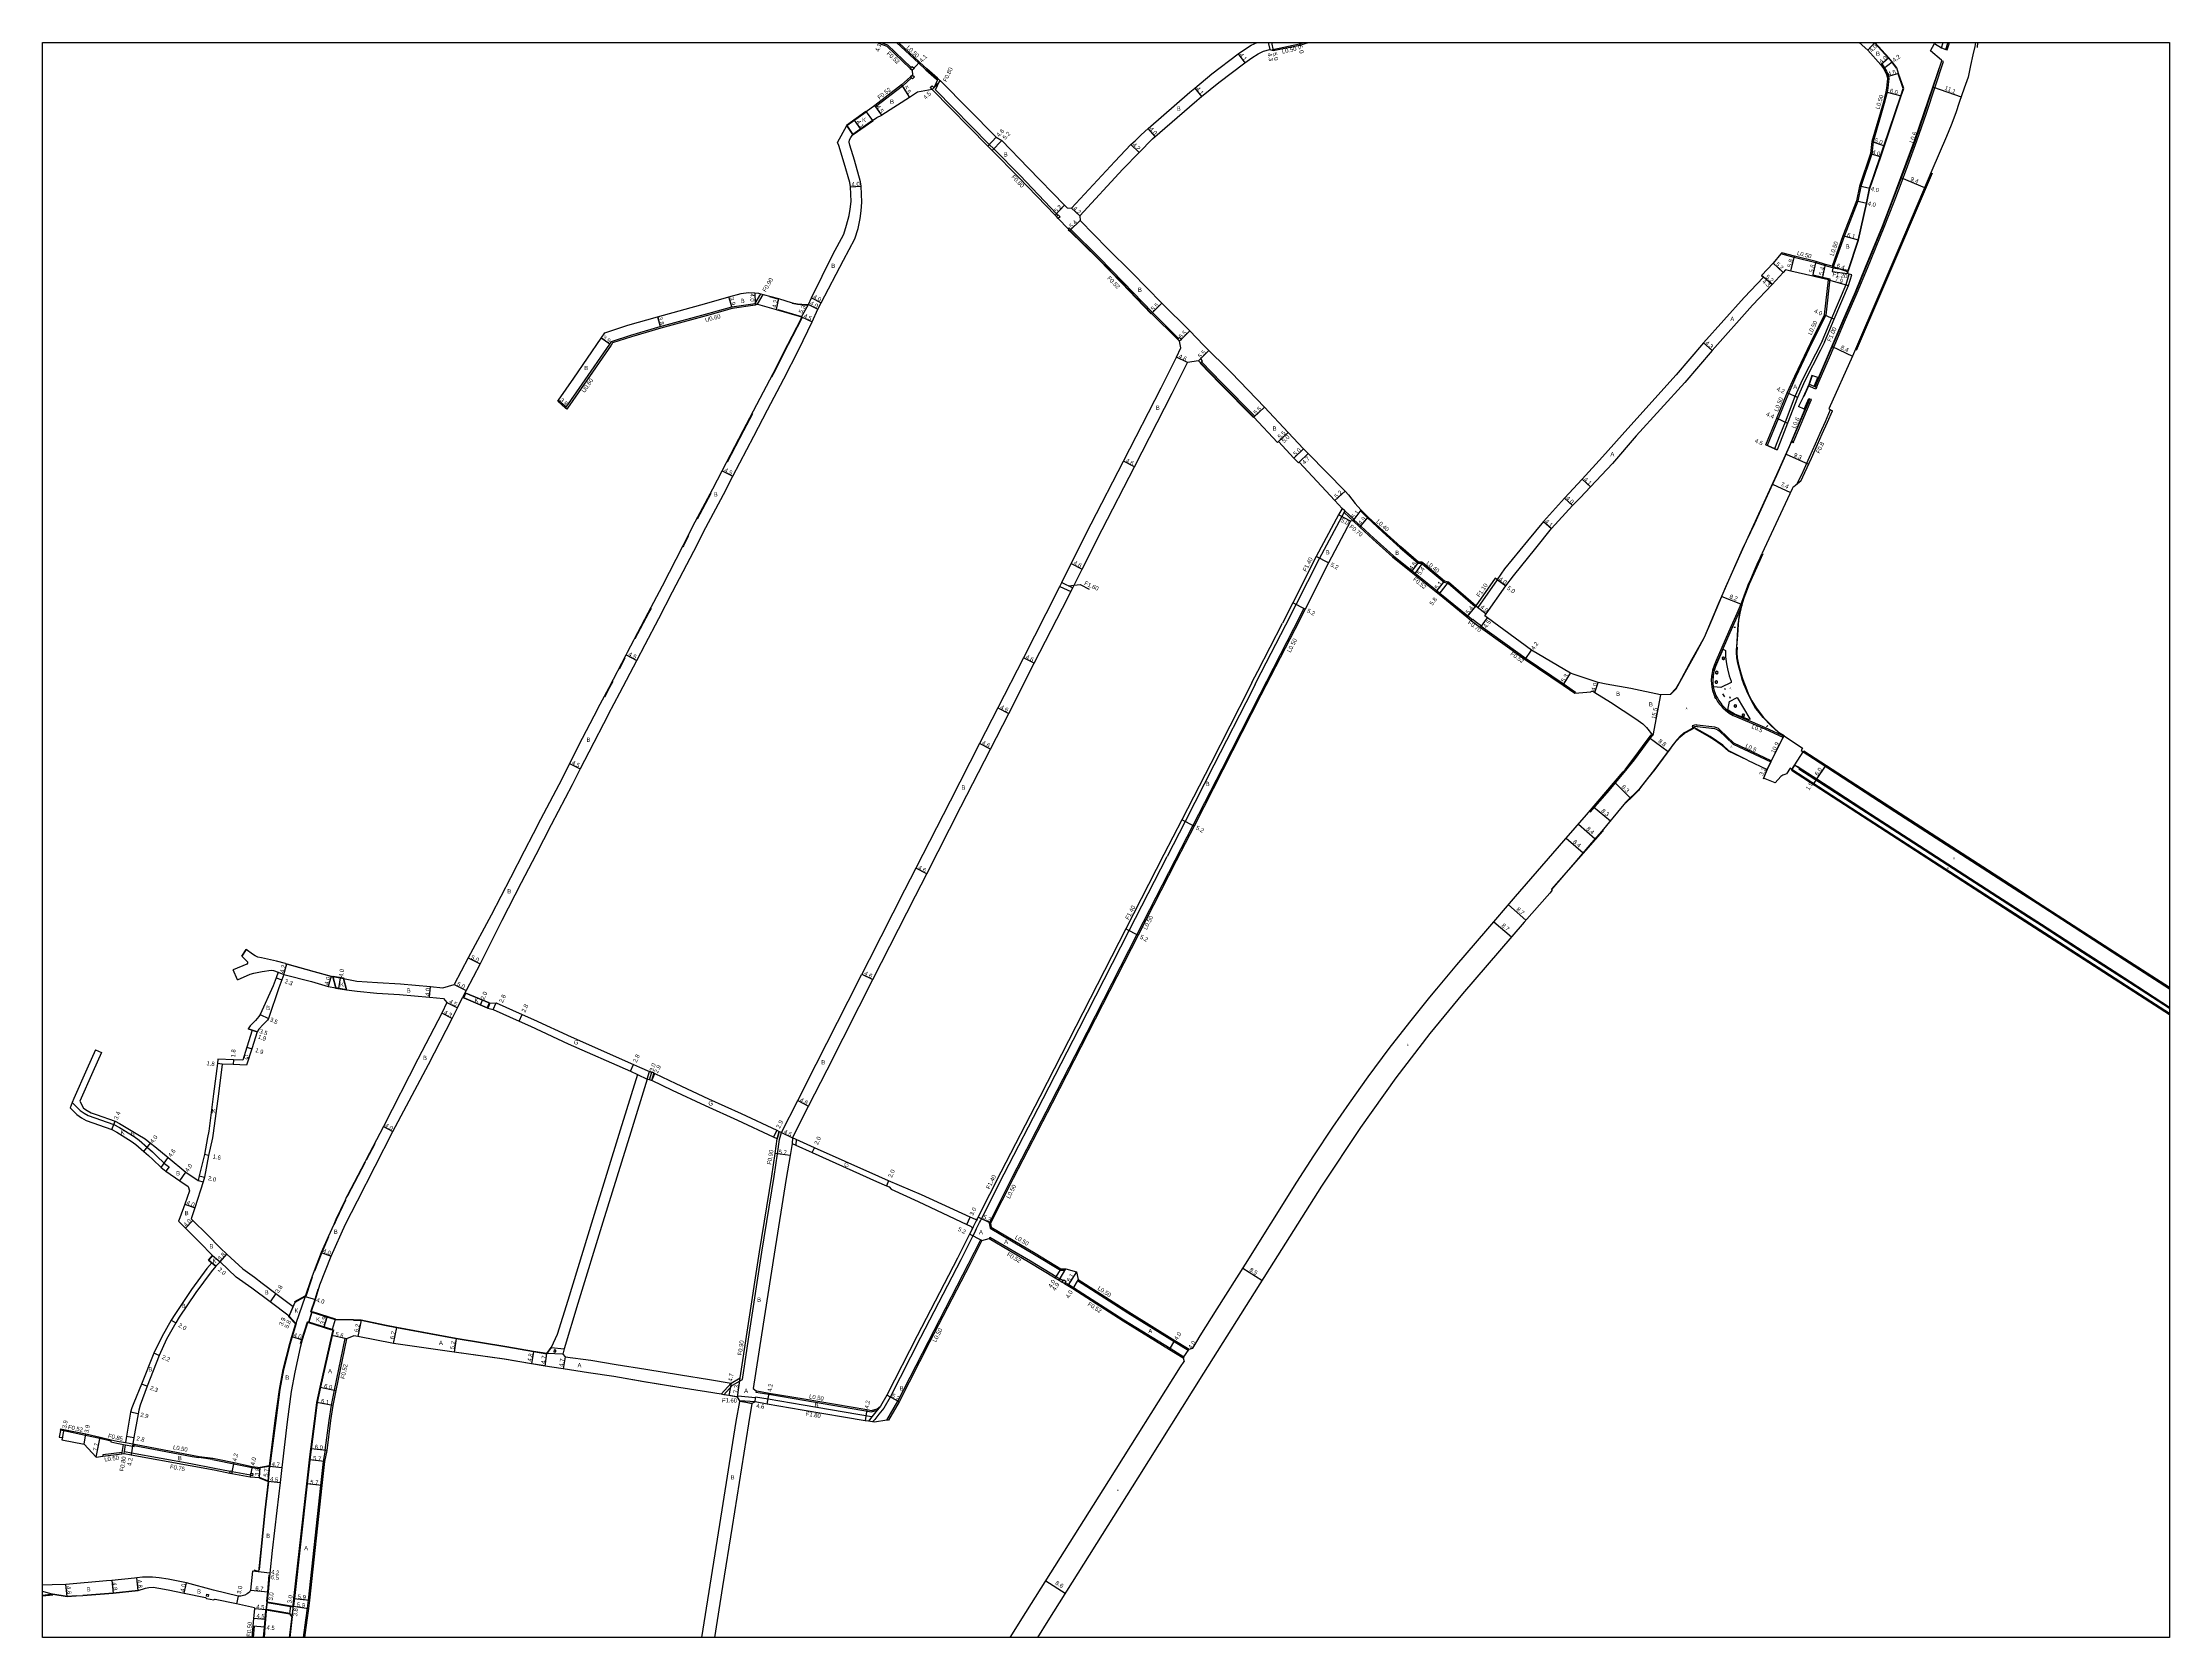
# Model space of a CAD drawing. Header units: metres. Extents: x -16000 to -12000, y -105000 to -102000.
# Drawn here: x -12800 to -12000, y -103200 to -102600 of the extents above; entities that cross this region are included whole.
import ezdxf

# ---------------------------------------------------------------- set-up
doc = ezdxf.new("R2010")
doc.units = ezdxf.units.M
doc.header["$LTSCALE"] = 2.5
for name, color, linetype in [('側溝・桝', 7, 'Continuous'), ('図郭', 7, 'Continuous'), ('幅員', 7, 'Continuous'), ('植栽', 7, 'Continuous'), ('歩道・分離帯・安全施設', 7, 'Continuous'), ('舗装', 7, 'Continuous'), ('道路', 7, 'Continuous')]:
    doc.layers.add(name, color=color, linetype=linetype)
doc.styles.get("Standard").update_dxf_attribs({"font": ''})
doc.styles.add('YOKO_DECO', font='')
doc.styles.get('Standard').set_extended_font_data('@MS PGothic')
doc.styles.get('YOKO_DECO').set_extended_font_data('MS PGothic')

# ---------------------------------------------------------------- blocks, each defined once
blk = doc.blocks.new('223900')
for centre, start, end in [((-0.57735, 0.333333), 30, 270), ((-0.57735, -0.333333), 90, 330), ((0, 0.666667), 330, 210), ((0.57735, 0.333333), 270, 150), ((0.57735, -0.333333), 210, 90), ((0, -0.666667), 150, 30)]:
    blk.add_arc(centre, 0.333333, start, end)

msp = doc.modelspace()

# ---------------------------------------------------------------- linework, layer by layer
at = {"layer": '側溝・桝'}
for points in [[(-12484.66, -102600), (-12482.22, -102600.86), (-12473.25, -102609.36)], [(-12467.78, -102610.25), (-12470.44, -102607.78), (-12478.81, -102600)], [(-12337.14, -102603.06), (-12337.24, -102602.57), (-12327.24, -102600.47), (-12325.64, -102600)], [(-12084.08, -102602.65), (-12083.65, -102602.79), (-12083.01, -102600.84), (-12082.72, -102600)], [(-12132.75, -102729.81), (-12131.75, -102727.44), (-12127.5, -102717.58), (-12122.17, -102705.07), (-12117.43, -102694.17), (-12113.6, -102684.93), (-12107.28, -102669.47), (-12103.57, -102659.89), (-12101.34, -102654.06), (-12098.41, -102646.29), (-12095, -102636.99), (-12091.39, -102626.58), (-12084.98, -102607.11), (-12085.56, -102606.92)], [(-12473.15, -102613.28), (-12476.53, -102616.37), (-12486.69, -102624.16), (-12487, -102623.74)], [(-12467.78, -102610.25), (-12463.74, -102613.77), (-12463.46, -102614.03), (-12463.34, -102614.14)], [(-12464.68, -102617.01), (-12463.34, -102614.14), (-12463.12, -102613.66)], [(-12464.17, -102617.81), (-12462.51, -102614.25)], [(-12108.59, -102608.34), (-12108.19, -102608.03), (-12107.2, -102609.54), (-12106.45, -102610.71), (-12105.93, -102611.88), (-12105.74, -102612.82), (-12105.61, -102613.66), (-12105.62, -102614.72), (-12105.96, -102617.21), (-12106.22, -102618.65), (-12107.25, -102622.94), (-12111.48, -102637.34), (-12111.91, -102641.84), (-12116.1, -102654.17), (-12117.27, -102659.73), (-12122.34, -102672.93), (-12126.58, -102684.77)], [(-12418.09, -102664.94), (-12418.6, -102664.4), (-12432.29, -102650.08), (-12442.22, -102640.03), (-12443.91, -102638.36), (-12464.17, -102617.81)], [(-12372.68, -102711.28), (-12372.68, -102711.28), (-12382.57, -102701.59), (-12393.52, -102690.09), (-12402.52, -102680.86), (-12413.26, -102670.38), (-12413.89, -102669.76), (-12414.25, -102670.14)], [(-12126.58, -102684.77), (-12129.37, -102683.96), (-12133.07, -102682.9), (-12141.22, -102680.81), (-12146.2, -102679.53)], [(-12134.18, -102687.88), (-12134.07, -102687.39), (-12130.4, -102688.24), (-12127.76, -102688.85), (-12129.26, -102702.6), (-12134.49, -102713.01), (-12140.51, -102725.77), (-12143.31, -102732.03), (-12147.2, -102741.54), (-12151.34, -102751.56), (-12151.81, -102751.37)], [(-12130.69, -102712.29), (-12127, -102703.66), (-12121.64, -102691.05), (-12120.44, -102687.09)], [(-12120.68, -102685.75), (-12120.83, -102685.73), (-12126.66, -102684.91), (-12126.83, -102686.1), (-12121.06, -102686.91)], [(-12531.94, -102698.12), (-12529.84, -102694.55)], [(-12531.06, -102698.38), (-12528.94, -102694.79)], [(-12531.06, -102698.38), (-12531.98, -102698.74), (-12540.66, -102700.05), (-12549.07, -102702.39), (-12567.47, -102707.43), (-12578.51, -102710.66), (-12585.62, -102713.01), (-12586.17, -102713.81), (-12596.53, -102728.87), (-12602.55, -102737.52), (-12602.83, -102737.93), (-12603.33, -102737.59)], [(-12130.69, -102712.29), (-12138.02, -102726.82), (-12140.86, -102733.16), (-12144.57, -102742.77), (-12146.53, -102747.76)], [(-12364.11, -102720.11), (-12356.58, -102727.93), (-12344.07, -102740.54), (-12344.44, -102740.9)], [(-12141.45, -102750.17), (-12140.94, -102749.04), (-12138.56, -102743.45), (-12135.11, -102735.38), (-12134.67, -102734.35), (-12135.24, -102734.12)], [(-12133.31, -102729.57), (-12132.75, -102729.81), (-12132.98, -102730.34), (-12135.85, -102729.1)], [(-12133.65, -102729.42), (-12135.62, -102728.57)], [(-12140.21, -102766.26), (-12137.83, -102761.37), (-12135.44, -102756), (-12133.16, -102750.94), (-12131.36, -102746.92), (-12129.36, -102742.53), (-12127.45, -102738.11)], [(-12146.53, -102747.76), (-12148.51, -102752.81), (-12147.58, -102753.18)], [(-12310.12, -102776.22), (-12311.18, -102775.25)], [(-12303.97, -102775.92), (-12304.26, -102776.2), (-12301.7, -102778.81), (-12295.94, -102784.06), (-12289.32, -102790.05), (-12282.6, -102795.87), (-12281.32, -102795.83), (-12281.02, -102796.07), (-12272.84, -102803.01), (-12271.32, -102803.34), (-12261.11, -102812.18), (-12260.86, -102811.87)], [(-12332.36, -102819.04), (-12328.48, -102811.39), (-12319.68, -102794.06), (-12311.28, -102778.38), (-12310.46, -102776.86), (-12310.12, -102776.22)], [(-12307.08, -102779.96), (-12310.46, -102776.86)], [(-12306.64, -102779.42), (-12310.12, -102776.22)], [(-12307.08, -102779.96), (-12306.76, -102779.56), (-12306.64, -102779.42)], [(-12306.76, -102779.56), (-12306.73, -102779.58), (-12304.2, -102781.91), (-12299.24, -102786.51), (-12291.87, -102793.07), (-12284.9, -102798.73), (-12283.62, -102799.72), (-12275.48, -102806.25), (-12274.41, -102807.1), (-12263.91, -102815.68), (-12262.15, -102817.11)], [(-12417.36, -102804.6), (-12413.17, -102806.52)], [(-12416.64, -102803.17), (-12412.45, -102805.09)], [(-12260.86, -102811.87), (-12259.99, -102812.55), (-12252.75, -102802.1), (-12252.83, -102802.05)], [(-12325.1, -102813.12), (-12325.54, -102812.9), (-12329.42, -102820.54), (-12342.15, -102845.32), (-12356.45, -102873.37), (-12367.34, -102894.53), (-12374.09, -102907.66), (-12388.39, -102935.6), (-12407.16, -102972.36), (-12420.74, -102998.71), (-12435.4, -103027.09), (-12443.97, -103044.13)], [(-12161.2, -102811.26), (-12162.76, -102814.82), (-12163.72, -102817.03), (-12164.94, -102819.81), (-12170.51, -102832.53), (-12171.28, -102834.32), (-12171.84, -102836.07), (-12172.06, -102837.15), (-12172.22, -102838.43), (-12172.32, -102839.95), (-12172.27, -102841.1), (-12172.11, -102842.53), (-12171.84, -102843.71), (-12171.41, -102845.09), (-12171.1, -102845.84), (-12170.95, -102846.12)], [(-12341.58, -102836.99), (-12332.36, -102819.04)], [(-12262.47, -102817.53), (-12262.15, -102817.11), (-12262.04, -102816.97)], [(-12262.04, -102816.97), (-12261.17, -102817.64), (-12258.76, -102819.47)], [(-12258.76, -102819.47), (-12258.86, -102819.62), (-12259.17, -102820.04)], [(-12258.86, -102819.62), (-12242, -102831.67), (-12227.72, -102841.33), (-12223.35, -102844.35), (-12223.65, -102844.78)], [(-12343.85, -102841.41), (-12341.58, -102836.99)], [(-12343.85, -102841.41), (-12345.08, -102843.81), (-12359.39, -102871.86), (-12370.28, -102893.03), (-12377.03, -102906.15)], [(-12170.58, -102846.78), (-12170.51, -102846.92), (-12169.94, -102847.87), (-12169.19, -102848.89), (-12168.73, -102849.45), (-12167.98, -102850.27), (-12167.03, -102851.15), (-12165.62, -102852.24), (-12164.07, -102853.15), (-12162.9, -102853.68), (-12157.18, -102856.01), (-12152.23, -102858.17), (-12145.22, -102861.41), (-12145, -102860.94)], [(-12149.96, -102870.61), (-12149.76, -102870.18), (-12163.88, -102863.54), (-12169.08, -102858.54), (-12169.66, -102858.1), (-12170.27, -102857.78), (-12171.02, -102857.58), (-12177.64, -102856.74), (-12178.04, -102856.73), (-12178.62, -102856.81), (-12179.02, -102856.93), (-12179.49, -102857.1), (-12179.24, -102857.86)], [(-12136.78, -102867.43), (-12136.83, -102867.51), (-12103.24, -102889.24), (-12074.33, -102907.91), (-12056.3, -102919.57), (-12049.82, -102923.78), (-12016.94, -102945.03), (-12000, -102955.97)], [(-12000, -102962.98), (-12014.79, -102953.41), (-12032.52, -102941.95), (-12048.15, -102931.83), (-12064.54, -102921.26), (-12081.22, -102910.45), (-12096.13, -102900.8), (-12112.39, -102890.28), (-12128.39, -102879.88), (-12140.04, -102872.39), (-12140.09, -102872.46)], [(-12449.13, -103047.06), (-12448.67, -103046.14), (-12447.57, -103043.95), (-12447.2, -103043.22), (-12446.84, -103042.5), (-12438.34, -103025.59), (-12423.67, -102997.2), (-12410.1, -102970.85), (-12391.33, -102934.09), (-12377.03, -102906.15)], [(-12788.82, -102998.76), (-12785.82, -103001.71), (-12784.3, -103002.78), (-12782.78, -103003.66), (-12773.2, -103007.06), (-12771.05, -103008.15), (-12765.55, -103011.59), (-12763.64, -103012.95), (-12760.54, -103015.67), (-12758.7, -103017.31), (-12757.15, -103018.8), (-12754.13, -103021.69), (-12753.1, -103022.5), (-12752.42, -103022.97), (-12753.57, -103024.61)], [(-12540.47, -103105.1), (-12536.75, -103102.91), (-12534.03, -103085.24), (-12529.41, -103055.11), (-12524.75, -103026.56), (-12523.58, -103018.1), (-12522.82, -103012.63), (-12522.05, -103010.01)], [(-12522.87, -103009.62), (-12523.7, -103012.44)], [(-12517.92, -103012.04), (-12518.06, -103014.2)], [(-12516.55, -103012.66), (-12516.65, -103014.83)], [(-12449.13, -103047.06), (-12450.08, -103048.94), (-12454.64, -103057.99), (-12469.73, -103087.13), (-12481.17, -103109.57), (-12483.61, -103113.79), (-12485.42, -103115.99), (-12486.98, -103117.94), (-12487.78, -103118.93)], [(-12448.45, -103042.59), (-12448.82, -103043.32), (-12449.92, -103045.51), (-12450.39, -103046.43)], [(-12443.97, -103044.13), (-12443.59, -103046), (-12426.84, -103055.87), (-12417.13, -103061.8), (-12415.43, -103061.87), (-12415.13, -103061.38)], [(-12482.39, -103118.3), (-12478.27, -103111.14), (-12466.79, -103088.64), (-12451.7, -103059.49), (-12447.26, -103050.68), (-12447.13, -103050.43), (-12446.69, -103050.65)], [(-12416.16, -103065.9), (-12417.41, -103065.14), (-12418.8, -103064.29), (-12428.44, -103058.45), (-12443.72, -103049.53), (-12443.97, -103049.96)], [(-12415.31, -103066.42), (-12414.04, -103067.19), (-12412.25, -103068.29), (-12393.31, -103080.49), (-12375.91, -103091.22), (-12370.69, -103094.44), (-12370.97, -103094.86)], [(-12410.43, -103065.3), (-12410.69, -103065.72), (-12391.73, -103077.9), (-12374.33, -103088.67), (-12369.04, -103091.94), (-12368.76, -103091.52)], [(-12693.65, -103129.57), (-12692.23, -103118.34), (-12691.37, -103112.63), (-12690.23, -103106.98), (-12686.2, -103087.55), (-12685.69, -103087.67)], [(-12541.04, -103104.39), (-12544.78, -103108.52)], [(-12540.47, -103105.1), (-12543.73, -103108.7)], [(-12531.84, -103109.8), (-12538.51, -103109.28), (-12538.55, -103109.58)], [(-12531.96, -103111.39), (-12537.73, -103110.95)], [(-12531.96, -103111.39), (-12531.84, -103109.8), (-12531.83, -103109.59)], [(-12488.07, -103117.06), (-12488.24, -103117.03), (-12513.92, -103112.65), (-12527.09, -103110.4), (-12531.83, -103109.59)], [(-12531.64, -103107.19), (-12531.73, -103107.68), (-12526.77, -103108.53), (-12513.65, -103110.76), (-12488.2, -103115.11), (-12486.04, -103114.55)], [(-12484.76, -103112.99), (-12486.51, -103115.11), (-12488.07, -103117.06), (-12489.36, -103118.66)], [(-12774.27, -103126.12), (-12778.46, -103125.17), (-12783.8, -103123.96), (-12792.04, -103122.29), (-12793.28, -103122.03), (-12793.18, -103121.52)], [(-12774.16, -103125.61), (-12774.27, -103126.12), (-12774.34, -103126.44), (-12772.04, -103126.96), (-12769.57, -103127.4), (-12768.78, -103127.54)], [(-12770.14, -103130.93), (-12770.06, -103130.42), (-12769.57, -103127.4)], [(-12769.32, -103130.83), (-12769.19, -103130.09), (-12768.78, -103127.54)], [(-12768.78, -103127.54), (-12766.16, -103128), (-12765.58, -103128.11)], [(-12768.74, -103126.68), (-12766.01, -103127.16)], [(-12765.58, -103128.11), (-12765.51, -103127.76), (-12765.42, -103127.27)], [(-12765.51, -103127.76), (-12743.76, -103131.89), (-12741.22, -103132.36)], [(-12770.06, -103130.42), (-12777.32, -103131.31), (-12777.26, -103131.8)], [(-12769.19, -103130.09), (-12766.58, -103130.56), (-12744.27, -103134.59), (-12735.28, -103136.25), (-12729.41, -103137.45)], [(-12736.09, -103133.1), (-12741.22, -103132.36)], [(-12736.09, -103133.1), (-12734.81, -103133.34), (-12728.04, -103134.72), (-12721.2, -103136.12), (-12718.16, -103136.59), (-12718.09, -103136.09)], [(-12694.41, -103133.78), (-12695.5, -103142.77), (-12700.09, -103185.94), (-12700.44, -103189), (-12701.12, -103193.48), (-12701.96, -103200)], [(-12693.65, -103129.57), (-12694.41, -103133.78)], [(-12728.63, -103137.61), (-12721.77, -103138.81), (-12721.81, -103139.05), (-12721.92, -103139.55)], [(-12720.87, -103195.77), (-12720.37, -103195.81), (-12720.72, -103200)]]:
    msp.add_lwpolyline(points, dxfattribs=at)
for points in [[(-12473.61, -102609.73), (-12473.25, -102609.36), (-12472.92, -102609.01), (-12472.2, -102609.7), (-12472.33, -102609.84), (-12472.89, -102610.42)], [(-12473.5, -102612.89), (-12472.76, -102612.22), (-12472.09, -102612.96), (-12472.82, -102613.63), (-12473.15, -102613.28)], [(-12466.1, -102616.95), (-12465.36, -102616.28), (-12464.68, -102617.01), (-12464.83, -102617.14), (-12465.42, -102617.69)], [(-12417.97, -102666.22), (-12418.66, -102665.49), (-12418.09, -102664.94), (-12417.94, -102664.8), (-12417.25, -102665.53)], [(-12372.35, -102712.36), (-12373.05, -102711.65), (-12372.68, -102711.28), (-12372.34, -102710.95), (-12371.64, -102711.66)], [(-12365.18, -102719.75), (-12364.46, -102719.05), (-12363.77, -102719.77), (-12364.11, -102720.11), (-12364.49, -102720.47)], [(-12142.01, -102749.93), (-12141.45, -102750.17), (-12141.64, -102750.6), (-12142.19, -102750.35)], [(-12170.13, -102846.53), (-12170.58, -102846.78), (-12170.95, -102846.12), (-12170.49, -102845.87)], [(-12416.43, -103066.33), (-12416.16, -103065.9), (-12415.9, -103065.47), (-12415.05, -103065.99), (-12415.31, -103066.42), (-12415.57, -103066.85)], [(-12607.63, -103092.52), (-12606.94, -103092.58), (-12606.88, -103091.88), (-12607.58, -103091.82)], [(-12729.38, -103137.3), (-12728.6, -103137.46), (-12728.63, -103137.61), (-12728.78, -103138.35), (-12729.56, -103138.19), (-12729.41, -103137.45)], [(-12721.03, -103139.21), (-12721.81, -103139.05), (-12721.77, -103138.81), (-12721.63, -103138.16), (-12720.85, -103138.32)], [(-12738.38, -103184.44), (-12738.25, -103183.75), (-12737.56, -103183.88), (-12737.69, -103184.57)]]:
    msp.add_lwpolyline(points, close=True, dxfattribs=at)
at = {"layer": '図郭'}
msp.add_lwpolyline([(-12800, -102600), (-12000, -102600), (-12000, -103200), (-12800, -103200)], close=True, dxfattribs=at)
at = {"layer": '幅員'}
for points in [[(-12485.08, -102600), (-12485.19, -102600.36)], [(-12338.99, -102600), (-12338.43, -102602.57)], [(-12337.76, -102600), (-12337.14, -102603.06)], [(-12327.36, -102600), (-12327.12, -102600.96)], [(-12113.49, -102602.93), (-12110.82, -102600)], [(-12472.89, -102610.42), (-12470.1, -102607.41)], [(-12350.27, -102604.31), (-12347.82, -102607.6)], [(-12105.51, -102605.79), (-12108.59, -102608.34)], [(-12107.62, -102609.82), (-12104.32, -102607.22)], [(-12476.86, -102615.97), (-12473.94, -102620.63)], [(-12465.42, -102617.69), (-12462.27, -102614.47)], [(-12101.91, -102611.66), (-12106.23, -102612.91)], [(-12484.33, -102627.37), (-12487, -102623.74)], [(-12366.63, -102617.16), (-12364.02, -102620.33)], [(-12106.71, -102618.55), (-12100.91, -102620.08)], [(-12088.8, -102616.76), (-12078.29, -102620.41)], [(-12494.7, -102629.23), (-12492.33, -102632.58)], [(-12444.48, -102638.93), (-12441.32, -102635.59)], [(-12439.2, -102636.83), (-12442.78, -102640.6)], [(-12387.57, -102641.31), (-12390.62, -102638.41)], [(-12381.53, -102635.41), (-12384.15, -102632.39)], [(-12111.97, -102637.24), (-12107.24, -102638.85)], [(-12112.41, -102641.73), (-12108.62, -102643.03)], [(-12496.04, -102654.3), (-12492.05, -102654.02)], [(-12112.67, -102654.88), (-12116.58, -102654.04)], [(-12100.78, -102650.85), (-12092.12, -102654.58)], [(-12415.57, -102661.21), (-12419.18, -102664.95)], [(-12412.98, -102662.35), (-12409.89, -102665.2)], [(-12117.75, -102659.59), (-12113.84, -102660.4)], [(-12409.74, -102666.99), (-12413.62, -102670.75)], [(-12116.92, -102674.37), (-12122.8, -102672.76)], [(-12149.44, -102691.02), (-12153.42, -102687.68)], [(-12145.3, -102686.53), (-12149.07, -102682.94)], [(-12142.38, -102685.98), (-12141.09, -102680.33)], [(-12134.18, -102687.88), (-12132.94, -102682.42)], [(-12130.52, -102688.72), (-12129.32, -102683.46)], [(-12126.9, -102684.16), (-12120.83, -102686.21)], [(-12540.79, -102699.46), (-12541.84, -102695.7)], [(-12532.07, -102694.12), (-12531.94, -102698.12)], [(-12149.44, -102691.02), (-12152.73, -102688.26)], [(-12128.3, -102689.24), (-12120.7, -102691.39)], [(-12568.67, -102703.2), (-12567.63, -102706.86)], [(-12523.17, -102696.34), (-12524.08, -102700.44)], [(-12514.53, -102703.16), (-12511.95, -102698.54)], [(-12514.53, -102703.16), (-12510.47, -102705.11)], [(-12511.95, -102698.54), (-12508.37, -102700.33)], [(-12510.72, -102696.05), (-12507.18, -102697.9)], [(-12382.94, -102701.95), (-12379, -102698.11)], [(-12129.75, -102702.46), (-12126.08, -102704.06)], [(-12586.66, -102713.47), (-12589.87, -102711.26)], [(-12372.35, -102712.36), (-12368.47, -102708.46)], [(-12369.37, -102720.32), (-12373.52, -102718.34)], [(-12365.18, -102719.75), (-12361.32, -102715.83)], [(-12172.06, -102715.83), (-12175.26, -102712.95)], [(-12126.81, -102714.41), (-12119.24, -102717.99)], [(-12605.93, -102734.56), (-12603.04, -102737.18)], [(-12139.94, -102733.55), (-12143.77, -102731.83)], [(-12344.44, -102740.9), (-12340.36, -102737.21)], [(-12147.66, -102741.35), (-12143.65, -102743.16)], [(-12335.49, -102750.48), (-12331.5, -102746.7)], [(-12331.5, -102746.7), (-12335.12, -102750.14)], [(-12147.58, -102753.18), (-12151.81, -102751.37)], [(-12389.33, -102759.6), (-12393.42, -102757.5)], [(-12329.29, -102756.3), (-12325.66, -102752.86)], [(-12327.36, -102757.9), (-12324, -102754.61)], [(-12144.21, -102754.9), (-12135.73, -102758.66)], [(-12544.37, -102761.14), (-12540.36, -102763.19)], [(-12217.82, -102767.09), (-12220.85, -102764.32)], [(-12149.25, -102766.13), (-12142.56, -102769.26)], [(-12310.09, -102768.75), (-12313.87, -102772.32)], [(-12307.08, -102779.96), (-12303.97, -102775.92)], [(-12224.58, -102774.15), (-12227.53, -102771.45)], [(-12308.08, -102780.04), (-12312.51, -102777.72)], [(-12304.55, -102782.29), (-12301.42, -102778.52)], [(-12235.48, -102780.15), (-12232.42, -102782.87)], [(-12413.04, -102796.03), (-12408.93, -102798.1)], [(-12316.29, -102795.77), (-12320.93, -102793.41)], [(-12282.45, -102795.47), (-12285.22, -102799.14)], [(-12283.94, -102800.13), (-12280.77, -102795.77)], [(-12414.05, -102804.36), (-12409.71, -102803.93), (-12406.3, -102805.63)], [(-12275.8, -102806.66), (-12272.66, -102802.64)], [(-12274.74, -102807.51), (-12271.13, -102802.97)], [(-12249.58, -102804.38), (-12253.64, -102801.46)], [(-12252.83, -102802.05), (-12249.58, -102804.38)], [(-12325.1, -102813.12), (-12329.73, -102810.76)], [(-12260.86, -102811.87), (-12264.24, -102816.08)], [(-12260.86, -102811.87), (-12256.99, -102814.88)], [(-12168.38, -102808.44), (-12160.74, -102811.42)], [(-12259.17, -102820.04), (-12256.52, -102816.4)], [(-12580.47, -102830.37), (-12576.48, -102832.45)], [(-12426.97, -102833.49), (-12431.07, -102831.41)], [(-12242.3, -102832.1), (-12239.94, -102828.62)], [(-12228.02, -102841.76), (-12225.33, -102837.19)], [(-12216.11, -102844.49), (-12214.87, -102840.69)], [(-12191.49, -102845.42), (-12194.35, -102860.65)], [(-12440.65, -102850.31), (-12436.55, -102852.39)], [(-12443.42, -102865.8), (-12447.52, -102863.7)], [(-12195.65, -102861.43), (-12188.59, -102866.67)], [(-12149.98, -102870.61), (-12145, -102860.94)], [(-12601.75, -102871.21), (-12597.73, -102873.23)], [(-12151.33, -102873.46), (-12149.98, -102870.61)], [(-12208.74, -102878.27), (-12202.84, -102884.17)], [(-12133.79, -102878.83), (-12132.73, -102877.19)], [(-12132.73, -102877.19), (-12129.34, -102872.24)], [(-12216.69, -102887.53), (-12210.26, -102892.79)], [(-12366.9, -102894.77), (-12371.53, -102892.39)], [(-12222.33, -102894.02), (-12216.01, -102899.58)], [(-12226.93, -102899.32), (-12220.55, -102904.83)], [(-12467.44, -102912.71), (-12471.53, -102910.61)], [(-12248.67, -102924.42), (-12242.13, -102930.21)], [(-12392.57, -102933.46), (-12387.94, -102935.82)], [(-12254.09, -102930.79), (-12247.53, -102936.45)], [(-12725.05, -102943.65), (-12723.35, -102941.17)], [(-12712.15, -102951.83), (-12709.99, -102952.6)], [(-12709.25, -102950.58), (-12708.12, -102946.53)], [(-12691.44, -102951.22), (-12692.53, -102955.07)], [(-12688.57, -102955.83), (-12687.92, -102951.89)], [(-12639.88, -102944.29), (-12635.45, -102946.6)], [(-12491.8, -102950.43), (-12487.7, -102952.51)], [(-12654.41, -102959.15), (-12654.06, -102955.16)], [(-12645.18, -102954.39), (-12640.72, -102956.63)], [(-12718.2, -102965.7), (-12714.99, -102967.12)], [(-12645.96, -102967.18), (-12649.77, -102965.19)], [(-12647.88, -102961.09), (-12643.86, -102963.11)], [(-12635.27, -102962.06), (-12634.5, -102960.22)], [(-12630.52, -102963.82), (-12629.38, -102961.27)], [(-12620.77, -102968.16), (-12619.63, -102965.6)], [(-12719.32, -102972.16), (-12722.62, -102970.99)], [(-12719.32, -102972.16), (-12721.11, -102971.52)], [(-12728.22, -102982.68), (-12728.36, -102984.48)], [(-12723.11, -102977.96), (-12721.3, -102978.52)], [(-12732.46, -102984.29), (-12734.24, -102984.06)], [(-12578.83, -102987.02), (-12577.7, -102984.46)], [(-12571.72, -102990.26), (-12570.84, -102987.39)], [(-12570.88, -102990.52), (-12569.65, -102987.89)], [(-12515.96, -102998.04), (-12511.86, -103000.13)], [(-12773.99, -103008.9), (-12772.74, -103005.73)], [(-12671.79, -103007.81), (-12668.23, -103009.64)], [(-12761.87, -103017.17), (-12759.39, -103014.03)], [(-12523.82, -103009.18), (-12525.05, -103011.81)], [(-12522.05, -103010.01), (-12517.92, -103012.04)], [(-12510.49, -103017.59), (-12509.67, -103015.76)], [(-12755.44, -103023.2), (-12752.71, -103019.5)], [(-12737.52, -103018.67), (-12739.09, -103018.35)], [(-12518.82, -103018.75), (-12524.47, -103017.97)], [(-12748.4, -103028.21), (-12746.14, -103024.91)], [(-12741.03, -103026.37), (-12739.08, -103026.81)], [(-12481.78, -103028.19), (-12482.52, -103030.05)], [(-12746.42, -103036.96), (-12742.69, -103038.4)], [(-12743.42, -103043.18), (-12746.26, -103046)], [(-12452.36, -103044.64), (-12451.08, -103041.92)], [(-12443.45, -103044.2), (-12448.09, -103041.87)], [(-12733.25, -103058.64), (-12730.68, -103055.84)], [(-12695.14, -103055.12), (-12691.41, -103056.55)], [(-12446.69, -103050.65), (-12451.33, -103048.31)], [(-12734.77, -103060.37), (-12736.31, -103059.1)], [(-12416.98, -103061.3), (-12419.06, -103064.72)], [(-12417.67, -103065.56), (-12415.13, -103061.38)], [(-12411.05, -103062.46), (-12414.3, -103067.62)], [(-12348.57, -103061.1), (-12341.35, -103065.64)], [(-12712.26, -103070.61), (-12714.42, -103073.74)], [(-12701.16, -103071.67), (-12697.33, -103072.81)], [(-12410.43, -103065.3), (-12412.52, -103068.71)], [(-12707.25, -103079.14), (-12704.99, -103073.8)], [(-12707.25, -103079.14), (-12705.73, -103075.55)], [(-12694.05, -103083.18), (-12692.91, -103079.45)], [(-12751.64, -103080.66), (-12749.9, -103081.65)], [(-12706.17, -103086.8), (-12702.36, -103088)], [(-12685.69, -103087.67), (-12691.15, -103086.42)], [(-12680.15, -103080.67), (-12681.43, -103086.74)], [(-12667.99, -103089.45), (-12666.8, -103083.37)], [(-12644.46, -103087.51), (-12645.23, -103092.65)], [(-12756.15, -103093.89), (-12758.17, -103093.04)], [(-12615.29, -103092.38), (-12616.09, -103097.12)], [(-12611, -103097.88), (-12610.34, -103093.23)], [(-12603.45, -103094.37), (-12604.23, -103099)], [(-12376.17, -103091.65), (-12374.07, -103088.24)], [(-12370.97, -103094.86), (-12368.76, -103091.52)], [(-12538.55, -103109.58), (-12537.57, -103102.35)], [(-12760.64, -103105.51), (-12762.78, -103104.66)], [(-12690.86, -103112.72), (-12696.85, -103111.56)], [(-12695.59, -103105.87), (-12689.72, -103107.09)], [(-12541.04, -103104.39), (-12541.83, -103109.02)], [(-12533.24, -103111.98), (-12537.78, -103111.24)], [(-12527.39, -103112.18), (-12526.69, -103108.04)], [(-12764.09, -103115.91), (-12766.92, -103115.25)], [(-12489.96, -103114.3), (-12490.63, -103118.45)], [(-12791.97, -103121.77), (-12792.71, -103125.6)], [(-12784.38, -103127.29), (-12783.69, -103123.45)], [(-12779.84, -103132.22), (-12778.34, -103124.66)], [(-12768.36, -103124.27), (-12765.61, -103124.82)], [(-12766.01, -103127.16), (-12766.71, -103131.3)], [(-12728.78, -103138.35), (-12727.94, -103134.23)], [(-12721.12, -103135.63), (-12721.92, -103139.55)], [(-12715.14, -103141.18), (-12714.64, -103135.5)], [(-12714.64, -103135.5), (-12709.97, -103136.04)], [(-12693.89, -103133.84), (-12699.56, -103133.22)], [(-12693.13, -103129.64), (-12699.09, -103128.98)], [(-12718.4, -103139.88), (-12718.09, -103136.09)], [(-12715.14, -103141.18), (-12710.68, -103141.71)], [(-12694.98, -103142.83), (-12700.64, -103142.21)], [(-12714.56, -103175.83), (-12721.01, -103175.08)], [(-12714.56, -103175.83), (-12718.73, -103175.34)], [(-12790.7, -103184.62), (-12791.2, -103180.05)], [(-12773.94, -103178.54), (-12773.45, -103183.32)], [(-12763.99, -103182.36), (-12764.49, -103177.58)], [(-12746.68, -103183.37), (-12745.8, -103179.47)], [(-12721.77, -103182.19), (-12715.1, -103182.87)], [(-12422.63, -103178.69), (-12415.31, -103183.29)], [(-12726.41, -103184.47), (-12727.04, -103187.4)], [(-12715.84, -103189.62), (-12720.32, -103189.25)], [(-12715.84, -103189.62), (-12715.5, -103186.64)], [(-12707.04, -103191.1), (-12706.55, -103188.14)], [(-12705.77, -103188.27), (-12706.21, -103192.05)], [(-12705.77, -103188.27), (-12699.92, -103189.07)], [(-12705.43, -103185.32), (-12699.57, -103186)], [(-12716.38, -103196.14), (-12720.87, -103195.77)], [(-12716.13, -103193.19), (-12720.62, -103192.82)]]:
    msp.add_lwpolyline(points, dxfattribs=at)
at = {"layer": '幅員', "flags": 128}
msp.add_lwpolyline([(-12477.83, -103111.38), (-12482.4, -103108.9)], dxfattribs=at)
at = {"layer": '植栽'}
for points in [[(-12171.59, -102841.04), (-12171.63, -102839.97), (-12171.51, -102838.49), (-12171.35, -102837.27), (-12171.13, -102836.25), (-12170.62, -102834.57), (-12169.88, -102832.81), (-12167.81, -102828.26), (-12167.04, -102828.71), (-12166.97, -102831.15), (-12166.66, -102833.74), (-12166.24, -102835.65), (-12165.58, -102838.18), (-12164.84, -102840.21), (-12164.84, -102840.81), (-12168.77, -102842.6), (-12171.45, -102842.38)], [(-12166.13, -102850.97), (-12165.46, -102847.85), (-12162.61, -102846.35), (-12157.84, -102854.36), (-12158.02, -102854.84), (-12162.65, -102853.01), (-12163.75, -102852.51), (-12165.17, -102851.71)]]:
    msp.add_lwpolyline(points, close=True, dxfattribs=at)
at = {"layer": '歩道・分離帯・安全施設'}
for points in [[(-12102.64, -102609.59), (-12104.43, -102607.32), (-12105.62, -102605.89), (-12110.91, -102600.08), (-12110.99, -102600)], [(-12085.77, -102601.97), (-12084.08, -102602.65), (-12083.5, -102600.67), (-12083.27, -102600)], [(-12085.77, -102601.97), (-12084.08, -102602.65), (-12083.5, -102600.67), (-12083.27, -102600)], [(-12083.35, -102600), (-12084.13, -102602.39)], [(-12072.21, -102601.85), (-12072.02, -102600)], [(-12085.79, -102607.01), (-12095.88, -102636.74), (-12104.39, -102659.62), (-12108.06, -102669.15), (-12114.4, -102684.63), (-12118.16, -102693.91), (-12122.98, -102704.82), (-12133.53, -102729.47)], [(-12121.21, -102686.86), (-12120.98, -102686.16), (-12120.83, -102685.73), (-12117.07, -102674.33), (-12113.98, -102660.37), (-12112.82, -102654.84), (-12108.77, -102642.98), (-12107.38, -102638.8), (-12101.05, -102620.03), (-12100.12, -102617.24), (-12102.04, -102611.73)], [(-12117.66, -102715.78), (-12108.15, -102693.57), (-12089.07, -102649.01)], [(-12414.18, -102670.42), (-12413.72, -102670.86), (-12402.99, -102681.33), (-12394.01, -102690.55), (-12383.05, -102702.06)], [(-12526.57, -102695.58), (-12523.55, -102696.39)], [(-12514.43, -102703.55), (-12514.49, -102703.94), (-12519.5, -102713.61), (-12525.07, -102724.56), (-12525.76, -102725.86)], [(-12523.47, -102700.46), (-12514.49, -102703.02)], [(-12518.03, -102698.06), (-12516, -102698.4), (-12512.67, -102698.74), (-12512.2, -102698.7)], [(-12364.57, -102720.6), (-12357.06, -102728.4), (-12344.55, -102741.01)], [(-12134.43, -102725.28), (-12135.45, -102728.28)], [(-12135.49, -102734.02), (-12142.93, -102751.76), (-12147.81, -102762.68), (-12160.62, -102790.57), (-12166.94, -102804.84), (-12172.29, -102817.38), (-12175.02, -102823.82), (-12179.72, -102832.24), (-12184.46, -102840.82), (-12185.71, -102843.02), (-12187.65, -102845.1)], [(-12137.75, -102733.45), (-12139.53, -102736.92)], [(-12135.57, -102728.62), (-12137.56, -102733.11)], [(-12533, -102739.64), (-12536.3, -102746.07), (-12542.5, -102757.9)], [(-12548.58, -102769.65), (-12553.77, -102779.34)], [(-12557.01, -102785.6), (-12558.93, -102789.34), (-12559.13, -102789.73)], [(-12162.68, -102827.31), (-12162.4, -102822.97), (-12162.26, -102820.97), (-12162.1, -102818.95), (-12161.91, -102817.27), (-12161.86, -102816.84), (-12161.74, -102816.04), (-12161.47, -102814.65), (-12161.13, -102813.08), (-12160.71, -102811.44), (-12160.05, -102809.24), (-12159.35, -102807.27), (-12157.91, -102803.65), (-12152.84, -102792.22)], [(-12571.11, -102812.86), (-12572.02, -102814.61), (-12577.16, -102824.35)], [(-12160.84, -102811.83), (-12162.28, -102815.03), (-12163.24, -102817.24), (-12164.46, -102820.02), (-12170.03, -102832.74), (-12170.79, -102834.5), (-12171.33, -102836.21), (-12171.54, -102837.23), (-12171.7, -102838.48), (-12171.8, -102839.95), (-12171.75, -102841.06), (-12171.6, -102842.44), (-12171.33, -102843.57), (-12170.92, -102844.91), (-12170.63, -102845.61), (-12170.05, -102846.66), (-12169.51, -102847.58), (-12168.78, -102848.56), (-12168.33, -102849.11), (-12167.61, -102849.9), (-12166.69, -102850.75), (-12165.32, -102851.8), (-12163.83, -102852.68), (-12162.69, -102853.2), (-12156.97, -102855.53), (-12152.01, -102857.69), (-12144.48, -102861.18)], [(-12160.84, -102811.83), (-12162.28, -102815.03), (-12163.24, -102817.24), (-12164.46, -102820.02), (-12170.03, -102832.74), (-12170.79, -102834.5), (-12171.33, -102836.21), (-12171.54, -102837.23), (-12171.7, -102838.48), (-12171.8, -102839.95), (-12171.75, -102841.06), (-12171.6, -102842.44), (-12171.33, -102843.57), (-12170.92, -102844.91), (-12170.63, -102845.61), (-12170.05, -102846.66), (-12169.51, -102847.58), (-12168.78, -102848.56), (-12168.33, -102849.11), (-12167.61, -102849.9), (-12166.69, -102850.75), (-12165.32, -102851.8), (-12163.83, -102852.68), (-12162.69, -102853.2), (-12156.97, -102855.53), (-12152.01, -102857.69), (-12144.48, -102861.18)], [(-12164.46, -102820.02), (-12170.03, -102832.74), (-12170.79, -102834.5), (-12171.33, -102836.21), (-12171.54, -102837.23), (-12171.7, -102838.48), (-12171.8, -102839.95), (-12171.75, -102841.06), (-12171.6, -102842.44), (-12171.33, -102843.57), (-12170.92, -102844.91), (-12170.63, -102845.61)], [(-12163.85, -102819.91), (-12163.17, -102819.96)], [(-12580.96, -102831.64), (-12583.1, -102835.74)], [(-12162.65, -102827.41), (-12162.72, -102829.47), (-12162.56, -102831.44), (-12162.25, -102833.4), (-12161.72, -102835.4), (-12161.07, -102837.65), (-12160.55, -102839.24), (-12159.85, -102841.29), (-12159.39, -102842.46), (-12158.42, -102844.83), (-12157.08, -102847.59), (-12155.5, -102850.23), (-12152.66, -102853.87), (-12149.74, -102856.96), (-12148.98, -102857.68), (-12147, -102859.46), (-12145.99, -102860.15)], [(-12585.52, -102840.39), (-12586.7, -102842.65), (-12588.66, -102846.32)], [(-12168.11, -102845), (-12167.34, -102846.2)], [(-12167.4, -102842.82), (-12167.09, -102843.39)], [(-12165.52, -102846.04), (-12165.22, -102846.61)], [(-12194.79, -102860.89), (-12198.17, -102865.52), (-12201.4, -102869.83), (-12205.17, -102874.62), (-12211.66, -102882.28), (-12217.98, -102889.57)], [(-12204.46, -102886.06), (-12202.14, -102883.74), (-12200.36, -102881.96), (-12200.04, -102881.64), (-12199.52, -102881.12), (-12198.78, -102880.19), (-12196.18, -102876.91), (-12193.48, -102873.43), (-12190.34, -102869.26), (-12187.65, -102865.68), (-12186.99, -102864.76), (-12185.5, -102862.81), (-12184.83, -102862.02), (-12184.14, -102861.29), (-12183.33, -102860.59), (-12182.55, -102859.98), (-12181.62, -102859.39), (-12180.28, -102858.64), (-12178.71, -102857.8)], [(-12178.82, -102857.64), (-12178.89, -102857.41), (-12178.51, -102857.31), (-12178.01, -102857.23), (-12177.68, -102857.24), (-12171.12, -102858.07), (-12170.44, -102858.25), (-12169.93, -102858.5), (-12169.39, -102858.9), (-12164.15, -102863.94), (-12149.96, -102870.61), (-12151.33, -102873.46)], [(-12178.82, -102857.64), (-12178.89, -102857.41), (-12178.51, -102857.31), (-12178.01, -102857.23), (-12177.68, -102857.24), (-12171.12, -102858.07), (-12170.44, -102858.25), (-12169.93, -102858.5), (-12169.39, -102858.9), (-12164.15, -102863.94), (-12149.96, -102870.61), (-12151.33, -102873.46)], [(-12158.77, -102870.03), (-12165.87, -102866.55), (-12168.1, -102864.55), (-12170.69, -102862.74), (-12173.18, -102861.19), (-12178.39, -102858.18)], [(-12151.57, -102857.39), (-12151.11, -102856.94)], [(-12000, -102963.09), (-12014.83, -102953.48), (-12032.56, -102942.03), (-12048.2, -102931.91), (-12064.59, -102921.33), (-12081.26, -102910.52), (-12096.18, -102900.87), (-12112.44, -102890.35), (-12128.44, -102879.95), (-12139.22, -102873.02), (-12141.01, -102871.87), (-12142.05, -102873.46)], [(-12000, -102963.09), (-12014.83, -102953.48), (-12032.56, -102942.03), (-12048.2, -102931.91), (-12064.59, -102921.33), (-12081.26, -102910.52), (-12096.18, -102900.87), (-12112.44, -102890.35), (-12128.44, -102879.95), (-12139.22, -102873.02), (-12141.01, -102871.87), (-12142.05, -102873.46)], [(-12137.63, -102866.71), (-12103.12, -102889.04), (-12074.2, -102907.72), (-12056.17, -102919.37), (-12049.69, -102923.58), (-12016.81, -102944.83), (-12000, -102955.69)], [(-12151.45, -102873.48), (-12152.87, -102877.08)], [(-12142.04, -102873.51), (-12132.16, -102879.97), (-12102.72, -102899.07), (-12082.75, -102911.9), (-12059.33, -102927.05), (-12035.61, -102942.48), (-12000, -102965.44)], [(-12139.36, -102873.18), (-12096.29, -102901.04), (-12081.36, -102910.69), (-12064.68, -102921.48), (-12053.06, -102928.99), (-12048.3, -102932.07), (-12032.65, -102942.17), (-12014.93, -102953.65), (-12000, -102963.28)], [(-12212.93, -102896.69), (-12213.28, -102896.64), (-12232.38, -102918.52)], [(-12690.81, -102951.56), (-12691.48, -102951.37), (-12697.85, -102949.58), (-12708.61, -102946.55)], [(-12675, -103014.26), (-12678.27, -103020.5)], [(-12678.65, -103021.23), (-12685.28, -103033.87), (-12685.49, -103034.31)], [(-12686.08, -103035.55), (-12689.51, -103042.83), (-12690.32, -103044.67)], [(-12692.4, -103049.34), (-12695, -103055.18), (-12697.68, -103062.16)], [(-12698.56, -103064.47), (-12699.13, -103065.94), (-12701.02, -103071.71)], [(-12699.04, -103077.56), (-12697.47, -103072.77), (-12696.31, -103068.97)], [(-12704.55, -103081.9), (-12706.8, -103089.41), (-12709.32, -103099.26), (-12710.76, -103106.76), (-12712.31, -103118.36), (-12714.48, -103135.45)], [(-12690.5, -103084.26), (-12691, -103086.45), (-12695.45, -103105.9), (-12696.7, -103111.58), (-12697.61, -103118.59), (-12698.86, -103128.27), (-12699.41, -103133.24), (-12700.5, -103142.23), (-12705.28, -103185.34), (-12705.6, -103188.07)], [(-12702.92, -103089.46), (-12702.5, -103087.96), (-12700.35, -103081.24)], [(-12610.36, -103093.38), (-12615.32, -103092.53), (-12625.41, -103090.81), (-12644.48, -103087.65), (-12666.83, -103083.52), (-12671.34, -103082.63), (-12680.17, -103080.82), (-12682.99, -103080.7)], [(-12667.96, -103089.31), (-12645.21, -103092.5), (-12626.29, -103095.13), (-12616.07, -103096.97), (-12610.97, -103097.73)], [(-12608.4, -103098.19), (-12604.21, -103098.86), (-12594.6, -103100.28), (-12585.09, -103101.7), (-12573.76, -103103.65), (-12560.61, -103105.82), (-12550.21, -103107.45), (-12544.76, -103108.38), (-12543.71, -103108.55), (-12541.8, -103108.88), (-12538.82, -103109.38)], [(-12715.03, -103141.49), (-12716.26, -103152.04), (-12717.72, -103166.95), (-12718.5, -103174.6)], [(-12718.81, -103175.21), (-12720.34, -103174.62)], [(-12796.14, -103183.62), (-12790.69, -103184.47), (-12787.34, -103184.22)], [(-12784.81, -103184.03), (-12773.46, -103183.17), (-12764.02, -103182.21)], [(-12715.63, -103186.43), (-12715.62, -103186.32), (-12715.25, -103182.85), (-12714.76, -103176.44)], [(-12716.85, -103200), (-12716.53, -103196.13), (-12716.28, -103193.18), (-12716.01, -103189.91), (-12715.99, -103189.66)], [(-12706.22, -103191.8), (-12706.96, -103190.96), (-12715.81, -103189.47)], [(-12715.53, -103186.79), (-12706.57, -103188.29), (-12705.8, -103188.42)], [(-12706.06, -103192.06), (-12707.03, -103200)]]:
    msp.add_lwpolyline(points, dxfattribs=at)
at = {"layer": '舗装'}
for points in [[(-12467.45, -102609.88), (-12463.4, -102613.4)], [(-12497.53, -102631.23), (-12495.17, -102634.58)], [(-12490.18, -102626.04), (-12487.81, -102629.39)], [(-12142.05, -102873.46), (-12137.72, -102866.82)], [(-12711.39, -102949.73), (-12709.25, -102950.58)], [(-12690.77, -102951.41), (-12689.65, -102955.65)], [(-12685.7, -102956.31), (-12686.82, -102952.07)], [(-12641.12, -102957.45), (-12641.99, -102959.25)], [(-12631.74, -102961.37), (-12632.46, -102963.24)], [(-12721.11, -102971.52), (-12719.32, -102972.16)], [(-12732.46, -102984.29), (-12734.24, -102984.06)], [(-12576.24, -102988.17), (-12572.61, -102989.98)], [(-12523.7, -103012.44), (-12522.87, -103009.62)], [(-12517.92, -103012.04), (-12518.06, -103014.2)], [(-12741.41, -103028.1), (-12739.54, -103028.65)], [(-12448.45, -103042.59), (-12448.82, -103043.32), (-12449.92, -103045.51), (-12450.39, -103046.43)], [(-12736.31, -103059.1), (-12734.77, -103060.37)], [(-12736.03, -103056.35), (-12733.25, -103058.64)], [(-12701.16, -103071.67), (-12704.69, -103081.86)], [(-12707.25, -103079.14), (-12705.73, -103075.55), (-12704.99, -103073.8)], [(-12698.67, -103077.68), (-12699.81, -103081.41)], [(-12689.97, -103080.36), (-12691.11, -103084.09)], [(-12537.73, -103110.95), (-12533.24, -103111.98)], [(-12800, -103182.61), (-12796.16, -103183.77)], [(-12715.5, -103186.64), (-12715.84, -103189.62)], [(-12705.77, -103188.27), (-12706.21, -103192.05)]]:
    msp.add_lwpolyline(points, dxfattribs=at)
at = {"layer": '道路'}
for points in [[(-12486.2, -102600), (-12485.19, -102600.36), (-12482.49, -102601.31), (-12473.61, -102609.73), (-12472.89, -102610.42)], [(-12463.4, -102613.4), (-12467.45, -102609.88), (-12470.1, -102607.41), (-12478.07, -102600)], [(-12441.32, -102635.59), (-12439.2, -102636.83), (-12429.24, -102647.19), (-12415.57, -102661.21), (-12414.58, -102662.16), (-12414.57, -102662.18), (-12412.98, -102662.35), (-12396.68, -102644.79), (-12390.62, -102638.41), (-12389.08, -102636.94), (-12386.81, -102634.76), (-12384.15, -102632.39), (-12368.48, -102618.67), (-12366.63, -102617.16), (-12360.16, -102611.73), (-12350.27, -102604.31), (-12347.49, -102602.38), (-12345.39, -102600.96), (-12343.14, -102600)], [(-12382.5, -102636.26), (-12365.87, -102621.84), (-12364.02, -102620.33), (-12357.54, -102615.01), (-12347.82, -102607.6), (-12345.15, -102605.73), (-12342.72, -102604.24), (-12340.79, -102603.24), (-12338.43, -102602.57), (-12337.14, -102603.06), (-12327.12, -102600.96), (-12323.88, -102600)], [(-12073, -102600), (-12073.26, -102601.44), (-12073.94, -102604.6), (-12074.79, -102608.7), (-12075.77, -102613.02), (-12077.16, -102617.15), (-12079.04, -102622.57), (-12080.31, -102626.45), (-12082.1, -102631.06), (-12083.8, -102635.34), (-12089.37, -102648.18), (-12092.54, -102655.54), (-12097.19, -102666.45), (-12101.83, -102677.31), (-12107.81, -102691.34), (-12119.24, -102717.99), (-12128.08, -102737.74), (-12126.74, -102738.52)], [(-12116.65, -102600), (-12113.49, -102602.93), (-12108.59, -102608.34), (-12107.62, -102609.82), (-12106.89, -102610.95), (-12106.41, -102612.03), (-12106.23, -102612.91), (-12106.11, -102613.7), (-12106.12, -102614.68), (-12106.46, -102617.13), (-12106.71, -102618.55), (-12107.73, -102622.81), (-12111.97, -102637.24), (-12112.41, -102641.73), (-12116.58, -102654.04), (-12117.75, -102659.59), (-12122.8, -102672.76), (-12126.9, -102684.16)], [(-12101.91, -102611.66), (-12102.52, -102609.5), (-12104.32, -102607.22), (-12105.51, -102605.79), (-12110.78, -102600)], [(-12088.43, -102600.39), (-12085.77, -102601.97), (-12085.13, -102600)], [(-12126.09, -102712.71), (-12122.73, -102704.83), (-12117.99, -102693.93), (-12114.17, -102684.7), (-12107.84, -102669.25), (-12104.14, -102659.67), (-12101.91, -102653.84), (-12098.98, -102646.08), (-12095.58, -102636.79), (-12091.97, -102626.39), (-12085.56, -102606.92), (-12085.7, -102606.62), (-12089.86, -102603.09)], [(-12089.86, -102603.09), (-12088.43, -102600.39)], [(-12472.76, -102612.22), (-12473.5, -102612.89), (-12476.86, -102615.97), (-12487, -102623.74), (-12490.18, -102626.04)], [(-12472.89, -102610.42), (-12472.76, -102612.22)], [(-12441.32, -102635.59), (-12462.27, -102614.47), (-12462.51, -102614.25), (-12463.12, -102613.66), (-12463.4, -102613.4)], [(-12121.06, -102686.91), (-12120.83, -102686.21), (-12120.68, -102685.75), (-12116.92, -102674.37), (-12113.84, -102660.4), (-12112.67, -102654.88), (-12108.62, -102643.03), (-12107.24, -102638.85), (-12100.91, -102620.08), (-12099.97, -102617.24), (-12101.91, -102611.66)], [(-12470.84, -102618.62), (-12473.94, -102620.63), (-12484.33, -102627.37)], [(-12465.42, -102617.69), (-12470.84, -102618.62)], [(-12414.25, -102670.14), (-12417.97, -102666.22), (-12418.66, -102665.49), (-12419.18, -102664.95), (-12432.86, -102650.64), (-12442.78, -102640.6), (-12444.48, -102638.93), (-12465.42, -102617.69)], [(-12587.09, -102852.6), (-12582.85, -102844.68), (-12576.48, -102832.45), (-12573.37, -102826.49), (-12568.18, -102816.65), (-12562.99, -102806.63), (-12555.06, -102791.33), (-12550.49, -102782.43), (-12543.85, -102770.02), (-12540.36, -102763.19), (-12532.44, -102748.08), (-12527.36, -102738.18), (-12521.21, -102726.55), (-12515.59, -102715.52), (-12510.47, -102705.11), (-12508.37, -102700.33), (-12507.18, -102697.9), (-12498.74, -102681.89), (-12494.51, -102673.84), (-12493.24, -102669.9), (-12492.46, -102666.26), (-12492.1, -102663.28), (-12491.89, -102660.01), (-12492.05, -102654.02), (-12492.33, -102652.35), (-12494.63, -102644.24), (-12496.39, -102638.63), (-12496.61, -102637.49), (-12496.44, -102636.64), (-12496.03, -102635.7), (-12495.17, -102634.58), (-12487.81, -102629.39), (-12486.16, -102628.22), (-12484.33, -102627.37)], [(-12511.95, -102698.54), (-12510.72, -102696.05), (-12502.7, -102679.74), (-12498.67, -102672.09), (-12497.58, -102668.69), (-12496.65, -102665.04), (-12496.24, -102662.72), (-12495.9, -102659.74), (-12496.04, -102654.3), (-12496.36, -102652.69), (-12498.47, -102645.36), (-12500.55, -102638.75), (-12501.02, -102637.63), (-12497.53, -102631.23)], [(-12490.18, -102626.04), (-12497.53, -102631.23)], [(-12382.5, -102636.26), (-12387.57, -102641.31), (-12393.62, -102647.67), (-12409.89, -102665.2), (-12409.74, -102666.99)], [(-12418.44, -102806.75), (-12417.36, -102804.6), (-12416.64, -102803.17), (-12413.04, -102796.03), (-12405.54, -102781.1), (-12393.42, -102757.5), (-12379.21, -102729.88), (-12373.52, -102718.34), (-12371.83, -102714.91), (-12372.35, -102712.36), (-12373.05, -102711.65), (-12382.94, -102701.95), (-12393.9, -102690.45), (-12402.89, -102681.22), (-12413.62, -102670.75), (-12414.25, -102670.14)], [(-12409.74, -102666.99), (-12399.38, -102677.53), (-12390.34, -102686.48), (-12379, -102698.11), (-12368.47, -102708.46), (-12363.33, -102713.82), (-12352.8, -102724.21), (-12340.36, -102737.21), (-12331.5, -102746.7), (-12325.66, -102752.86), (-12324, -102754.61), (-12310.09, -102768.75), (-12308.74, -102770.18), (-12306.23, -102773.38)], [(-12126.9, -102684.16), (-12129.32, -102683.46), (-12132.94, -102682.42), (-12141.09, -102680.33), (-12145.85, -102679.11), (-12146.2, -102679.53), (-12149.07, -102682.94), (-12153.42, -102687.68), (-12152.73, -102688.26), (-12159.94, -102695.87), (-12175.26, -102712.95), (-12185.52, -102725.02), (-12203.76, -102745.15), (-12213.23, -102755.82), (-12220.85, -102764.32), (-12227.53, -102771.45), (-12235.48, -102780.15), (-12241.42, -102787.46), (-12250.06, -102798.01), (-12252.83, -102802.05), (-12253.56, -102801.52), (-12253.64, -102801.46), (-12260.86, -102811.87)], [(-12128.3, -102689.24), (-12130.52, -102688.72), (-12134.18, -102687.88), (-12142.38, -102685.98), (-12144.36, -102685.52), (-12145.3, -102686.53), (-12149.44, -102691.02), (-12156.77, -102698.78), (-12172.06, -102715.83), (-12182.29, -102727.85), (-12200.54, -102748), (-12209.48, -102758.32)], [(-12129.77, -102712.68), (-12126.08, -102704.06), (-12120.7, -102691.39), (-12119.48, -102687.37), (-12120.44, -102687.09), (-12121.06, -102686.91)], [(-12606.22, -102734.97), (-12605.93, -102734.56), (-12600.21, -102726.29), (-12589.87, -102711.26), (-12588.47, -102709.21), (-12579.83, -102706.36), (-12568.67, -102703.2), (-12550.16, -102698.02), (-12541.84, -102695.7), (-12537.25, -102694.42), (-12534.5, -102694.02)], [(-12534.5, -102694.02), (-12532.07, -102694.12), (-12530.67, -102694.33), (-12529.84, -102694.55), (-12528.94, -102694.79), (-12523.17, -102696.34), (-12518, -102697.91), (-12515.98, -102698.25), (-12512.67, -102698.59), (-12511.95, -102698.54)], [(-12151.81, -102751.37), (-12147.66, -102741.35), (-12143.77, -102731.83), (-12140.97, -102725.56), (-12134.94, -102712.79), (-12129.75, -102702.46), (-12128.3, -102689.24)], [(-12603.33, -102737.59), (-12603.04, -102737.18), (-12597.02, -102728.53), (-12586.66, -102713.47), (-12586, -102712.5), (-12578.69, -102710.09), (-12567.63, -102706.86), (-12549.23, -102701.81), (-12540.79, -102699.46), (-12531.94, -102698.12), (-12531.06, -102698.38), (-12524.08, -102700.44), (-12514.53, -102703.16)], [(-12577.47, -102824.63), (-12577.33, -102824.35), (-12572.15, -102814.54), (-12566.87, -102804.35), (-12559.06, -102789.27), (-12554.48, -102780.34), (-12547.83, -102767.93), (-12544.37, -102761.14), (-12536.43, -102746.01), (-12531.36, -102736.12), (-12525.21, -102724.49), (-12519.63, -102713.54), (-12514.63, -102703.9), (-12514.53, -102703.16)], [(-12365.18, -102719.75), (-12369.37, -102720.32)], [(-12365.18, -102719.75), (-12364.49, -102720.47), (-12356.95, -102728.3), (-12344.44, -102740.9), (-12335.49, -102750.48), (-12335.12, -102750.14), (-12329.29, -102756.3), (-12327.59, -102758.09)], [(-12129.77, -102712.68), (-12131.28, -102715.69), (-12137.11, -102727.24), (-12139.94, -102733.55), (-12143.65, -102743.16), (-12145.6, -102748.13), (-12147.58, -102753.18)], [(-12133.31, -102729.57), (-12132.31, -102727.2), (-12128.06, -102717.34), (-12126.09, -102712.71)], [(-12412.45, -102805.09), (-12408.93, -102798.1), (-12401.44, -102783.19), (-12389.33, -102759.6), (-12375.1, -102731.95), (-12369.37, -102720.32)], [(-12134.46, -102725.27), (-12135.63, -102728.6), (-12137.77, -102733.42), (-12139.57, -102736.9)], [(-12132.23, -102726.06), (-12134.46, -102725.27)], [(-12133.31, -102729.57), (-12133.65, -102729.42), (-12132.23, -102726.06)], [(-12606.22, -102734.97), (-12603.33, -102737.59)], [(-12187.63, -102845.3), (-12185.56, -102843.11), (-12181.51, -102835.81), (-12178.36, -102830.18), (-12174.88, -102823.75), (-12169.57, -102811.2), (-12164.85, -102800.21), (-12160.58, -102790.6), (-12156.01, -102780.88), (-12151.84, -102771.79), (-12147.69, -102762.73), (-12141.5, -102748.79), (-12139.12, -102743.21), (-12135.67, -102735.14), (-12135.24, -102734.12)], [(-12137.38, -102737.87), (-12135.63, -102733.95), (-12135.24, -102734.12)], [(-12137.38, -102737.87), (-12139.57, -102736.9)], [(-12138.71, -102765.03), (-12137.09, -102761.72), (-12134.7, -102756.33), (-12132.42, -102751.27), (-12130.62, -102747.25), (-12128.62, -102742.86), (-12126.74, -102738.52)], [(-12151.81, -102751.37), (-12147.58, -102753.18)], [(-12327.59, -102758.09), (-12327.36, -102757.9), (-12313.87, -102772.32), (-12311.18, -102775.25)], [(-12224.58, -102774.15), (-12221.68, -102771.24), (-12217.82, -102767.09), (-12209.48, -102758.32)], [(-12138.71, -102765.03), (-12139.8, -102765.91), (-12140.68, -102766.66), (-12141.34, -102767.12), (-12141.62, -102767.43), (-12141.92, -102767.88), (-12153.33, -102792.33)], [(-12311.18, -102775.25), (-12312.51, -102777.72), (-12320.93, -102793.41), (-12329.73, -102810.76), (-12333.61, -102818.4)], [(-12282.45, -102795.47), (-12289.06, -102789.75), (-12295.67, -102783.76), (-12301.42, -102778.52), (-12303.97, -102775.92), (-12305.24, -102774.5), (-12306.23, -102773.38)], [(-12257.55, -102815.67), (-12256.99, -102814.88), (-12249.58, -102804.38), (-12246.74, -102800.57), (-12238.34, -102790.17), (-12232.42, -102782.87), (-12224.58, -102774.15)], [(-12307.08, -102779.96), (-12308.08, -102780.04), (-12316.29, -102795.77), (-12325.1, -102813.12), (-12328.98, -102820.77)], [(-12307.08, -102779.96), (-12304.55, -102782.29), (-12299.59, -102786.89), (-12292.21, -102793.46), (-12285.22, -102799.14), (-12283.94, -102800.13), (-12275.8, -102806.66), (-12274.74, -102807.51), (-12264.24, -102816.08), (-12262.47, -102817.53), (-12261.59, -102818.19), (-12259.17, -102820.04)], [(-12260.86, -102811.87), (-12271.13, -102802.97), (-12272.66, -102802.64), (-12280.77, -102795.77), (-12281.18, -102795.43), (-12282.45, -102795.47)], [(-12160.07, -102841.33), (-12160.66, -102839.58), (-12161.27, -102837.66), (-12161.89, -102835.41), (-12162.38, -102833.43), (-12162.69, -102831.45), (-12162.82, -102829.48), (-12162.79, -102828.24), (-12162.74, -102827.4), (-12162.33, -102820.98), (-12162.19, -102818.94), (-12162, -102817.27), (-12161.83, -102816.02), (-12161.53, -102814.64), (-12160.74, -102811.42), (-12161.2, -102811.26), (-12161.11, -102811.04), (-12160.9, -102810.51), (-12159.1, -102805.74), (-12158.43, -102804), (-12157.51, -102801.9), (-12156.16, -102798.84), (-12155.04, -102796.25), (-12153.98, -102793.82), (-12153.33, -102792.33)], [(-12517.92, -103012.04), (-12511.86, -103000.13), (-12504.9, -102986.42), (-12492.87, -102962.69), (-12487.7, -102952.51), (-12471.65, -102920.96), (-12467.44, -102912.71), (-12454.55, -102887.53), (-12443.42, -102865.8), (-12436.55, -102852.39), (-12426.97, -102833.49), (-12414.25, -102808.67), (-12413.17, -102806.52), (-12412.45, -102805.09)], [(-12418.44, -102806.75), (-12431.07, -102831.41), (-12440.65, -102850.31), (-12447.52, -102863.7), (-12458.62, -102885.38), (-12471.53, -102910.61), (-12475.75, -102918.87), (-12489.09, -102945.1), (-12491.8, -102950.43)], [(-12187.63, -102845.3), (-12191.49, -102845.42), (-12202.62, -102843), (-12211.85, -102841.34), (-12214.87, -102840.69), (-12223.95, -102837.8), (-12225.33, -102837.19), (-12239.94, -102828.62), (-12256.52, -102816.4), (-12257.55, -102815.67)], [(-12328.98, -102820.77), (-12341.7, -102845.54), (-12356, -102873.6), (-12366.9, -102894.77), (-12373.65, -102907.88), (-12387.94, -102935.82), (-12406.72, -102972.58), (-12420.3, -102998.94), (-12434.95, -103027.32), (-12443.45, -103044.2)], [(-12345.11, -102840.8), (-12342.87, -102836.44), (-12333.61, -102818.4)], [(-12259.17, -102820.04), (-12242.3, -102832.1), (-12228.02, -102841.76), (-12223.65, -102844.78)], [(-12591.08, -102850.52), (-12586.83, -102842.58), (-12580.47, -102830.37), (-12579.96, -102829.39), (-12577.47, -102824.63)], [(-12345.11, -102840.8), (-12346.33, -102843.17), (-12360.63, -102871.22), (-12371.53, -102892.39), (-12378.28, -102905.51)], [(-12223.65, -102844.78), (-12217.62, -102844.23), (-12217.49, -102844.1), (-12217.31, -102844.06), (-12216.92, -102844.06), (-12216.11, -102844.49), (-12210.27, -102848.2), (-12200.71, -102854.44), (-12198.11, -102856.27), (-12196.69, -102857.63), (-12194.35, -102860.65)], [(-12144.96, -102860.86), (-12147.03, -102859.53), (-12149.84, -102857.04), (-12152.8, -102853.97), (-12154.83, -102851.38), (-12155.68, -102850.35), (-12157.21, -102847.66), (-12158.55, -102844.91), (-12159.58, -102842.51), (-12160.07, -102841.33)], [(-12587.09, -102852.6), (-12594.57, -102866.97), (-12597.73, -102873.23), (-12600.73, -102879.19), (-12608.65, -102894.32), (-12614.49, -102905.53), (-12619.94, -102916.17), (-12627.23, -102930.29), (-12635.45, -102946.6), (-12640.72, -102956.63), (-12641.12, -102957.45)], [(-12591.08, -102850.52), (-12598.49, -102864.75), (-12600.04, -102867.83)], [(-12204.78, -102873.59), (-12199.53, -102866.75), (-12196.77, -102862.98), (-12194.94, -102860.45), (-12194.62, -102860.84), (-12194.35, -102860.65)], [(-12172.7, -102861.1), (-12178.82, -102857.64), (-12179.54, -102858.02), (-12181.78, -102859.25), (-12182.74, -102859.87), (-12183.9, -102860.8), (-12185.29, -102862.34), (-12187.82, -102865.63), (-12189.13, -102867.4), (-12194.62, -102874.64)], [(-12158.68, -102869.93), (-12165.79, -102866.47), (-12168.03, -102864.34), (-12172.7, -102861.1)], [(-12144.96, -102860.86), (-12137.99, -102865.45), (-12138.52, -102866.3), (-12103.19, -102889.16), (-12074.28, -102907.84), (-12056.25, -102919.49), (-12049.77, -102923.7), (-12016.89, -102944.95), (-12000, -102955.86)], [(-12600.04, -102867.83), (-12601.75, -102871.21), (-12604.73, -102877.14), (-12612.67, -102892.29), (-12615.47, -102897.67), (-12618.84, -102904.15)], [(-12158.68, -102869.93), (-12151.33, -102873.46), (-12152.67, -102876.74)], [(-12000, -102965.33), (-12016.19, -102954.9), (-12041.39, -102938.58), (-12084.36, -102910.8), (-12116.92, -102889.78), (-12142.05, -102873.46), (-12137.72, -102866.82), (-12103.19, -102889.16), (-12074.28, -102907.84), (-12056.25, -102919.49), (-12049.77, -102923.7), (-12016.89, -102944.95), (-12000, -102955.86)], [(-12000, -102955.52), (-12016.73, -102944.71), (-12049.61, -102923.46), (-12056.09, -102919.25), (-12074.12, -102907.59), (-12103.04, -102888.92), (-12137.57, -102866.58), (-12137.72, -102866.82), (-12103.19, -102889.16), (-12074.28, -102907.84), (-12056.25, -102919.49), (-12049.77, -102923.7), (-12016.89, -102944.95), (-12000, -102955.86)], [(-12194.62, -102874.64), (-12199.63, -102880.96), (-12204.45, -102885.78), (-12205.89, -102887.45), (-12213.47, -102896.71), (-12217.33, -102901.09), (-12223.67, -102908.44), (-12227.78, -102913.17), (-12232.47, -102918.6), (-12232.14, -102918.89), (-12233.07, -102919.97), (-12242.72, -102930.88), (-12265.95, -102957.82), (-12278.15, -102972.83), (-12290.93, -102989.53), (-12304.26, -103008.18), (-12318.94, -103030.21), (-12337.03, -103058.78), (-12363.31, -103100.54), (-12388.03, -103139.89), (-12421.87, -103193.74), (-12425.82, -103200)], [(-12367.4, -103091.2), (-12365.88, -103088.72), (-12364.52, -103086.47), (-12358.15, -103076.37), (-12347.58, -103059.52), (-12328.23, -103028.71), (-12321.78, -103018.8), (-12314.63, -103008.05), (-12308.4, -102998.95), (-12301.33, -102989.13), (-12293.45, -102978.49), (-12285.76, -102968.59), (-12278.14, -102959.12), (-12275.56, -102955.98), (-12267.99, -102946.92), (-12257.11, -102934.33), (-12245.96, -102921.24), (-12227.8, -102900.32), (-12219.28, -102890.51), (-12211.94, -102882.04), (-12205.46, -102874.38), (-12204.78, -102873.59)], [(-12148.28, -102878.53), (-12152.67, -102876.74)], [(-12142.7, -102873.02), (-12144.03, -102875.14), (-12144.7, -102875.32), (-12145.47, -102875.64), (-12146.14, -102876.1), (-12148.28, -102878.53)], [(-12000, -102965.33), (-12016.19, -102954.9), (-12041.39, -102938.58), (-12084.36, -102910.8), (-12116.92, -102889.78), (-12142.05, -102873.46), (-12142.7, -102873.02)], [(-12016.19, -102954.9), (-12041.39, -102938.58), (-12057.57, -102928.12), (-12084.36, -102910.8), (-12116.92, -102889.78), (-12142.05, -102873.46), (-12142.2, -102873.7), (-12084.51, -102911.04), (-12057.73, -102928.35), (-12041.55, -102938.82), (-12000, -102965.64)], [(-12618.84, -102904.15), (-12623.98, -102914.18), (-12631.25, -102928.26), (-12639.88, -102944.29), (-12645.18, -102954.39)], [(-12378.28, -102905.51), (-12392.57, -102933.46), (-12411.34, -102970.21), (-12424.92, -102996.56), (-12439.58, -103024.96), (-12448.04, -103041.78), (-12448.45, -103042.59), (-12448.7, -103042.79), (-12449.13, -103042.82), (-12451.08, -103041.92), (-12469.44, -103033.51), (-12481.78, -103028.19), (-12485.45, -103026.61), (-12509.67, -103015.76), (-12516.55, -103012.66), (-12517.92, -103012.04)], [(-12725.05, -102943.65), (-12722.95, -102945.82), (-12722.95, -102946.34), (-12723.2, -102946.69), (-12728.3, -102948.89)], [(-12723.35, -102941.17), (-12725.05, -102943.65)], [(-12708.57, -102946.41), (-12712.05, -102945.6), (-12717.67, -102944.3), (-12718.99, -102944.04), (-12720.05, -102943.56), (-12721.06, -102942.89), (-12723.35, -102941.17)], [(-12726.7, -102952.56), (-12728.3, -102948.89)], [(-12726.7, -102952.56), (-12721.88, -102950.47), (-12720.5, -102950.09), (-12717.41, -102949.49), (-12713.96, -102949), (-12713.1, -102949.04), (-12711.39, -102949.73)], [(-12711.39, -102949.73), (-12712.15, -102951.83), (-12713.24, -102954.81), (-12718.2, -102965.7), (-12718.61, -102966.44), (-12719.89, -102967.88), (-12720.82, -102968.79), (-12721.93, -102969.94), (-12722.62, -102970.99), (-12721.11, -102971.52), (-12723.11, -102977.96), (-12724.64, -102982.85)], [(-12709.25, -102950.58), (-12709.99, -102952.6), (-12711.07, -102955.6), (-12714.99, -102967.12)], [(-12709.25, -102950.58), (-12698.89, -102953.28), (-12692.53, -102955.07), (-12689.65, -102955.65), (-12685.7, -102956.31), (-12681.66, -102956.88), (-12674.27, -102957.63), (-12665.72, -102958.09), (-12654.41, -102959.15), (-12649.17, -102959.61), (-12647.88, -102961.09)], [(-12708.57, -102946.41), (-12708.12, -102946.53), (-12697.81, -102949.43), (-12691.44, -102951.22), (-12690.77, -102951.41), (-12686.82, -102952.07), (-12681.74, -102953.06), (-12674.02, -102953.64), (-12665.42, -102954.1), (-12654.06, -102955.16), (-12649.42, -102955.57), (-12645.18, -102954.39)], [(-12522.05, -103010.01), (-12515.96, -102998.04), (-12509, -102984.34), (-12496.97, -102960.61), (-12491.8, -102950.43)], [(-12698.9, -103077.61), (-12697.33, -103072.81), (-12695.66, -103067.37), (-12691.41, -103056.55), (-12686.02, -103044.57), (-12681.58, -103035.77), (-12668.23, -103009.64), (-12654.88, -102984.49), (-12645.96, -102967.18), (-12643.86, -102963.11), (-12641.99, -102959.25)], [(-12641.99, -102959.25), (-12641.6, -102959.42), (-12632.75, -102963.12), (-12632.46, -102963.24)], [(-12632.75, -102963.12), (-12641.6, -102959.42)], [(-12641.12, -102957.45), (-12640.83, -102957.57), (-12631.97, -102961.28), (-12631.74, -102961.37)], [(-12631.97, -102961.28), (-12640.83, -102957.57)], [(-12000, -102965.33), (-12016.19, -102954.9)], [(-12714.99, -102967.12), (-12715.44, -102967.76), (-12716.97, -102969.35), (-12718.69, -102971.12), (-12719.32, -102972.16), (-12721.3, -102978.52), (-12723.23, -102984.71)], [(-12647.88, -102961.09), (-12649.77, -102965.19), (-12658.88, -102982.41), (-12671.79, -103007.81), (-12678.41, -103020.43), (-12678.79, -103021.16)], [(-12632.46, -102963.24), (-12630.52, -102963.82), (-12620.77, -102968.16), (-12616.5, -102970.06), (-12602.35, -102976.62), (-12578.83, -102987.02), (-12576.24, -102988.17)], [(-12631.74, -102961.37), (-12629.38, -102961.27), (-12619.63, -102965.6), (-12615.35, -102967.51), (-12601.19, -102974.07), (-12577.7, -102984.46), (-12575.42, -102985.47), (-12571.73, -102987.12)], [(-12780.1, -102978.88), (-12783.35, -102986.19), (-12788.21, -102997.23), (-12788.82, -102998.76), (-12789.59, -103000.81)], [(-12777.82, -102979.9), (-12781.06, -102987.2), (-12785.92, -102998.24)], [(-12780.1, -102978.88), (-12777.82, -102979.9)], [(-12734.01, -102982.42), (-12734.24, -102984.06), (-12735.67, -102995.45), (-12737.48, -103009.51), (-12737.9, -103011.97), (-12739.09, -103018.35), (-12741.03, -103026.37), (-12741.41, -103028.1)], [(-12724.64, -102982.85), (-12728.22, -102982.68), (-12734.01, -102982.42)], [(-12723.23, -102984.71), (-12728.36, -102984.48), (-12732.46, -102984.29), (-12733.85, -102995.53), (-12735.78, -103010.25), (-12736.11, -103012), (-12737.52, -103018.67), (-12739.08, -103026.81), (-12739.54, -103028.65)], [(-12576.24, -102988.17), (-12582.72, -103009.16), (-12593.05, -103042.56), (-12602.46, -103073.19), (-12606.45, -103086.04), (-12608.71, -103090.95), (-12610.34, -103093.23)], [(-12523.7, -103012.44), (-12525.05, -103011.81), (-12538.47, -103005.53), (-12550.65, -102999.99), (-12563.09, -102994.2), (-12570.88, -102990.52), (-12570.99, -102990.48), (-12572.61, -102989.98), (-12578.76, -103009.89), (-12589.25, -103043.8), (-12598.64, -103074.35), (-12603.86, -103091.37), (-12604.24, -103093.47), (-12603.45, -103094.37), (-12593.75, -103095.74), (-12584.28, -103097.3), (-12573.07, -103099.13), (-12560.1, -103101.21), (-12549.19, -103102.97), (-12541.04, -103104.39), (-12537.57, -103102.35)], [(-12570.99, -102990.48), (-12572.61, -102989.98)], [(-12571.73, -102987.12), (-12570.11, -102987.62), (-12569.65, -102987.89), (-12561.84, -102991.58), (-12549.46, -102997.35), (-12537.25, -103002.9), (-12523.82, -103009.18), (-12522.87, -103009.62), (-12522.59, -103009.75), (-12522.05, -103010.01)], [(-12570.11, -102987.62), (-12571.73, -102987.12)], [(-12785.92, -102998.24), (-12784.6, -103000.82)], [(-12789.59, -103000.81), (-12787.1, -103003.25), (-12785.38, -103004.47), (-12783.62, -103005.49), (-12773.99, -103008.9), (-12772.04, -103009.89), (-12766.66, -103013.25), (-12764.88, -103014.52), (-12761.87, -103017.17), (-12760.09, -103018.75), (-12758.53, -103020.24)], [(-12784.6, -103000.82), (-12783.17, -103001.8), (-12781.69, -103002.59), (-12779.8, -103003.3), (-12772.74, -103005.73), (-12770.99, -103006.65), (-12764.18, -103010.75), (-12761.36, -103012.47)], [(-12761.36, -103012.47), (-12759.39, -103014.03), (-12757.79, -103015.3), (-12752.71, -103019.5), (-12746.14, -103024.91), (-12741.41, -103028.1)], [(-12537.57, -103102.35), (-12534.92, -103085.11), (-12530.3, -103054.97), (-12525.64, -103026.43), (-12524.47, -103017.97), (-12523.7, -103012.44)], [(-12518.06, -103014.2), (-12518.82, -103018.75), (-12520.26, -103027.36), (-12524.8, -103055.83), (-12529.61, -103086.21), (-12532.65, -103106.37), (-12531.64, -103107.19), (-12531.27, -103107.25), (-12526.69, -103108.04), (-12513.56, -103110.27), (-12489.96, -103114.3), (-12488.22, -103114.6), (-12486.09, -103114.05), (-12484.76, -103112.99)], [(-12518.06, -103014.2), (-12516.65, -103014.83), (-12510.49, -103017.59), (-12486.29, -103028.42), (-12482.52, -103030.05), (-12481.56, -103030.46), (-12480.8, -103031.32), (-12470.62, -103036.01), (-12452.36, -103044.64), (-12450.97, -103045.29), (-12450.73, -103045.41), (-12450.65, -103045.47), (-12450.42, -103045.78), (-12450.35, -103046.19), (-12450.39, -103046.43), (-12451.33, -103048.31), (-12455.89, -103057.35), (-12470.97, -103086.49), (-12482.4, -103108.9), (-12484.76, -103112.99)], [(-12758.53, -103020.24), (-12755.44, -103023.2), (-12754.29, -103024.11), (-12753.57, -103024.61), (-12748.4, -103028.21), (-12745.23, -103030.37), (-12744.7, -103031.99), (-12746.42, -103036.96), (-12748.41, -103042.08), (-12748.92, -103043.35), (-12746.26, -103046), (-12740.96, -103051.28), (-12736.03, -103056.35), (-12737.55, -103058.08), (-12736.31, -103059.1), (-12738.17, -103061.21), (-12743.94, -103069.06), (-12750.27, -103078.47), (-12751.64, -103080.66), (-12755.16, -103086.85), (-12758.17, -103093.04), (-12762.78, -103104.66), (-12765.66, -103111.71), (-12766.46, -103113.66), (-12766.92, -103115.25), (-12768.36, -103124.27), (-12768.74, -103126.68)], [(-12678.79, -103021.16), (-12685.42, -103033.8), (-12685.63, -103034.25), (-12686.21, -103035.49)], [(-12739.54, -103028.65), (-12742.69, -103038.4), (-12744.07, -103042.53), (-12743.42, -103043.18), (-12738.12, -103048.46), (-12733.12, -103053.61), (-12730.68, -103055.84), (-12724.67, -103061.35), (-12720.24, -103064.47), (-12717.33, -103066.68)], [(-12686.21, -103035.49), (-12689.64, -103042.77), (-12690.46, -103044.61)], [(-12690.46, -103044.61), (-12692.54, -103049.28), (-12695.14, -103055.12), (-12697.82, -103062.1), (-12698.7, -103064.41)], [(-12443.45, -103044.2), (-12443.15, -103045.68), (-12426.58, -103055.44), (-12416.98, -103061.3), (-12416.09, -103061.34), (-12415.13, -103061.38)], [(-12446.69, -103050.65), (-12446.81, -103050.9), (-12451.25, -103059.72), (-12466.35, -103088.87)], [(-12446.69, -103050.65), (-12443.97, -103049.96), (-12428.69, -103058.88), (-12419.06, -103064.72), (-12417.67, -103065.56), (-12416.43, -103066.33), (-12415.57, -103066.85), (-12414.3, -103067.62), (-12412.52, -103068.71), (-12393.57, -103080.92), (-12376.17, -103091.65), (-12370.97, -103094.86), (-12370.56, -103096.2)], [(-12736, -103132.61), (-12734.72, -103132.85), (-12727.94, -103134.23), (-12721.12, -103135.63), (-12718.09, -103136.09), (-12714.64, -103135.5), (-12712.46, -103118.34), (-12710.91, -103106.74), (-12709.47, -103099.23), (-12706.94, -103089.37), (-12706.17, -103086.8), (-12704.69, -103081.86), (-12707.25, -103079.14), (-12714.42, -103073.74), (-12721.25, -103068.54), (-12727.18, -103064.47), (-12733.25, -103058.64), (-12734.77, -103060.37), (-12736.6, -103062.46), (-12742.3, -103070.22), (-12748.57, -103079.53), (-12749.9, -103081.65), (-12753.4, -103087.8), (-12756.15, -103093.89), (-12760.64, -103105.51), (-12763.23, -103112.58), (-12763.84, -103114.46), (-12764.09, -103115.91), (-12765.61, -103124.82), (-12766.01, -103127.16)], [(-12736.03, -103056.35), (-12737.55, -103058.08)], [(-12733.25, -103058.64), (-12734.77, -103060.37)], [(-12415.13, -103061.38), (-12411.05, -103062.46), (-12410.43, -103065.3)], [(-12717.33, -103066.68), (-12712.26, -103070.61), (-12705.73, -103075.55), (-12704.99, -103073.8)], [(-12701.16, -103071.67), (-12704.99, -103073.8)], [(-12698.7, -103064.41), (-12699.27, -103065.88), (-12701.16, -103071.67)], [(-12410.43, -103065.3), (-12391.46, -103077.48), (-12374.07, -103088.24), (-12368.76, -103091.52), (-12367.4, -103091.2)], [(-12689.69, -103080.45), (-12689.97, -103080.36), (-12698.67, -103077.68), (-12698.9, -103077.61)], [(-12700.21, -103081.29), (-12702.36, -103088), (-12703.16, -103090.87), (-12705.07, -103100.17), (-12706.47, -103107.46), (-12708, -103118.92), (-12709.97, -103136.04), (-12710.68, -103141.71), (-12711.9, -103152.24), (-12713.63, -103167.26), (-12714.56, -103175.83), (-12715.1, -103182.87), (-12715.47, -103186.34), (-12715.5, -103186.64), (-12706.55, -103188.14), (-12705.77, -103188.27), (-12705.74, -103187.97), (-12705.43, -103185.32), (-12700.64, -103142.21), (-12699.56, -103133.22), (-12699.09, -103128.98), (-12699.01, -103128.25), (-12697.76, -103118.57), (-12696.85, -103111.56), (-12695.59, -103105.87), (-12691.15, -103086.42), (-12690.65, -103084.23)], [(-12690.65, -103084.23), (-12691.11, -103084.09), (-12699.81, -103081.41), (-12700.21, -103081.29)], [(-12682.94, -103086.47), (-12685.69, -103087.67), (-12689.72, -103107.09), (-12690.86, -103112.72), (-12691.71, -103118.41), (-12693.13, -103129.64), (-12693.89, -103133.84)], [(-12610.34, -103093.23), (-12615.29, -103092.38), (-12625.39, -103090.66), (-12644.46, -103087.51), (-12666.8, -103083.37), (-12671.31, -103082.48), (-12680.15, -103080.67), (-12682.99, -103080.55), (-12689.69, -103080.45)], [(-12611, -103097.88), (-12616.09, -103097.12), (-12626.32, -103095.28), (-12645.23, -103092.65), (-12667.99, -103089.45), (-12681.43, -103086.74), (-12682.94, -103086.47)], [(-12610.34, -103093.23), (-12608.71, -103090.95)], [(-12603.86, -103091.37), (-12604.24, -103093.47)], [(-12466.35, -103088.87), (-12477.83, -103111.38), (-12481.76, -103118.2)], [(-12551.96, -103200), (-12545.28, -103157.48), (-12539.1, -103118.75), (-12537.78, -103111.24), (-12537.73, -103110.95), (-12538.55, -103109.58), (-12541.83, -103109.02), (-12543.73, -103108.7), (-12544.78, -103108.52), (-12550.24, -103107.6), (-12560.63, -103105.97), (-12573.79, -103103.8), (-12585.12, -103101.85), (-12594.62, -103100.43), (-12604.23, -103099), (-12608.42, -103098.34), (-12611, -103097.88)], [(-12436.03, -103200), (-12430.1, -103190.56), (-12398.97, -103141.13), (-12371.95, -103098.19), (-12370.56, -103096.2)], [(-12531.96, -103111.39), (-12533.24, -103111.98), (-12534.48, -103119.59), (-12540.64, -103158.2), (-12544.19, -103180.82), (-12547.2, -103200)], [(-12481.76, -103118.2), (-12482.39, -103118.3), (-12487.06, -103119.06), (-12487.78, -103118.93), (-12489.36, -103118.66), (-12490.63, -103118.45), (-12514.22, -103114.43), (-12527.39, -103112.18), (-12531.96, -103111.39)], [(-12793.18, -103121.52), (-12793.8, -103124.61)], [(-12793.8, -103124.61), (-12792.54, -103124.74), (-12792.71, -103125.6), (-12784.38, -103127.29), (-12779.84, -103132.22), (-12777.26, -103131.8)], [(-12793.18, -103121.52), (-12791.97, -103121.77), (-12783.69, -103123.45), (-12778.34, -103124.66), (-12774.16, -103125.61), (-12771.88, -103126.13), (-12768.74, -103126.68)], [(-12766.01, -103127.16), (-12765.42, -103127.27), (-12743.67, -103131.4), (-12741.13, -103131.87), (-12736, -103132.61)], [(-12777.26, -103131.8), (-12770.14, -103130.93), (-12769.32, -103130.83), (-12766.71, -103131.3), (-12744.41, -103135.33), (-12735.43, -103136.99), (-12729.56, -103138.19), (-12728.78, -103138.35), (-12721.92, -103139.55), (-12718.4, -103139.88), (-12715.14, -103141.18), (-12716.41, -103152.03), (-12717.87, -103166.94), (-12718.73, -103175.34), (-12721.01, -103175.08), (-12721.77, -103182.19), (-12722.15, -103182.9), (-12723, -103183.61), (-12723.91, -103184.08), (-12725.46, -103184.5), (-12726.41, -103184.47), (-12735.73, -103182.16), (-12745.8, -103179.47), (-12752.78, -103178.08), (-12756.09, -103177.54), (-12758.61, -103177.32), (-12762.41, -103177.37), (-12764.49, -103177.58), (-12765.41, -103177.68), (-12773.94, -103178.54)], [(-12693.89, -103133.84), (-12694.98, -103142.83), (-12699.57, -103186), (-12699.92, -103189.07), (-12700.61, -103193.55), (-12701.44, -103200)], [(-12773.94, -103178.54), (-12775.9, -103178.74), (-12791.2, -103180.05), (-12796.32, -103180.17), (-12800, -103180.34)], [(-12800, -103182.61), (-12796.16, -103183.77), (-12800, -103184.16)], [(-12800, -103184.16), (-12796.16, -103183.77), (-12790.7, -103184.62), (-12787.33, -103184.37)], [(-12800, -103184.37), (-12796.14, -103183.97), (-12796.16, -103183.77)], [(-12796.16, -103183.77), (-12800, -103184.16)], [(-12787.33, -103184.37), (-12784.8, -103184.18), (-12773.45, -103183.32), (-12763.99, -103182.36), (-12761.3, -103181.46), (-12759.98, -103181.17), (-12758.39, -103181.09), (-12756.31, -103181.41), (-12752.69, -103182.09), (-12746.68, -103183.37), (-12738.67, -103185), (-12738.34, -103185.3), (-12735.51, -103185.79)], [(-12720.29, -103188.84), (-12727.04, -103187.4), (-12735.06, -103185.74), (-12735.31, -103185.69), (-12735.51, -103185.79)], [(-12720.29, -103188.84), (-12720.32, -103189.25), (-12720.62, -103192.82), (-12720.87, -103195.77), (-12721.22, -103200)], [(-12715.84, -103189.62), (-12715.86, -103189.92), (-12716.13, -103193.19), (-12716.38, -103196.14), (-12716.7, -103200)], [(-12706.21, -103192.05), (-12707.04, -103191.1), (-12715.84, -103189.62)], [(-12715.84, -103189.62), (-12707.04, -103191.1), (-12706.21, -103192.05)], [(-12715.5, -103186.64), (-12706.55, -103188.14), (-12705.77, -103188.27)], [(-12706.21, -103192.05), (-12707.18, -103200)]]:
    msp.add_lwpolyline(points, dxfattribs=at)
for points in [[(-12490.29, -102625.88), (-12490.18, -102626.04), (-12497.53, -102631.23), (-12497.65, -102631.07)], [(-12495.17, -102634.58), (-12497.53, -102631.23), (-12490.18, -102626.04), (-12487.81, -102629.39)], [(-12487.81, -102629.39), (-12487.7, -102629.55), (-12495.05, -102634.75), (-12495.17, -102634.58)], [(-12686.82, -102952.07), (-12690.77, -102951.41), (-12690.73, -102951.22), (-12686.79, -102951.87)], [(-12690.77, -102951.41), (-12686.82, -102952.07), (-12685.7, -102956.31), (-12689.65, -102955.65)], [(-12685.7, -102956.31), (-12685.73, -102956.51), (-12689.68, -102955.85), (-12689.65, -102955.65)], [(-12640.83, -102957.57), (-12631.97, -102961.28), (-12632.75, -102963.12), (-12641.6, -102959.42)], [(-12571.73, -102987.12), (-12570.11, -102987.62), (-12570.99, -102990.48), (-12572.61, -102989.98)], [(-12736.03, -103056.35), (-12733.25, -103058.64), (-12734.77, -103060.37), (-12736.31, -103059.1), (-12737.55, -103058.08)], [(-12707.25, -103079.14), (-12705.73, -103075.55), (-12704.99, -103073.8), (-12701.16, -103071.67), (-12704.69, -103081.86)], [(-12701.16, -103071.67), (-12704.99, -103073.8), (-12705.11, -103073.58), (-12701.28, -103071.45)], [(-12704.69, -103081.86), (-12704.87, -103082.03), (-12707.43, -103079.31), (-12707.25, -103079.14)], [(-12698.67, -103077.68), (-12689.97, -103080.36), (-12691.11, -103084.09), (-12699.81, -103081.41)], [(-12689.97, -103080.36), (-12698.67, -103077.68), (-12698.58, -103077.4), (-12689.88, -103080.07)], [(-12691.11, -103084.09), (-12691.2, -103084.37), (-12699.9, -103081.7), (-12699.81, -103081.41)], [(-12610.34, -103093.23), (-12608.71, -103090.95), (-12603.86, -103091.37), (-12604.24, -103093.47)], [(-12718.4, -103139.88), (-12718.09, -103136.09), (-12714.64, -103135.5), (-12715.14, -103141.18)], [(-12718.11, -103135.95), (-12714.66, -103135.35), (-12714.64, -103135.5), (-12718.09, -103136.09)], [(-12715.2, -103141.32), (-12718.45, -103140.02), (-12718.4, -103139.88), (-12715.14, -103141.18)], [(-12715.84, -103189.62), (-12715.5, -103186.64), (-12705.77, -103188.27), (-12706.21, -103192.05), (-12707.04, -103191.1)]]:
    msp.add_lwpolyline(points, close=True, dxfattribs=at)

# ---------------------------------------------------------------- block references
at = {"layer": '植栽', "xscale": 0.5, "yscale": 0.5, "zscale": 0.5}
for p in [(-12167.77, -102831.65, 105.59), (-12170.26, -102837.01, 105.66), (-12170.45, -102840.6, 105.39), (-12163.28, -102849.58, 105.64), (-12160.3, -102853.1, 105.94)]:
    msp.add_blockref('223900', p, dxfattribs=at)

# ---------------------------------------------------------------- texts
at = {"layer": '側溝・桝'}
for s, rotation, p in [('F0.52', 316.52845, (-12482.62, -102604.3)), ('L0.50', 317.08167, (-12475.23, -102602.1)), ('L0.50', 11.82657, (-12333.64, -102604.2)), ('F0.80', 64.94742, (-12459.95, -102614.93)), ('F0.52', 37.49373, (-12485.19, -102621.51)), ('L0.50', 73.63238, (-12109.09, -102625.24)), ('L0.6', 70, (-12096.4, -102637.98)), ('F0.80', 313.69996, (-12435.66, -102650.69)), ('L0.50', 345.62434, (-12140.22, -102679.86)), ('L0.50', 70.25633, (-12126.37, -102680.38)), ('F0.52', 314.25857, (-12399.68, -102688.77)), ('F1.20', 351.99276, (-12126.84, -102687.92)), ('F0.90', 59.39461, (-12527.98, -102693.99)), ('U0.60', 15.34225, (-12550.54, -102705.21)), ('L0.50', 64.76476, (-12134.68, -102710.16)), ('F1.00', 66.84667, (-12127.37, -102712.7)), ('U0.60', 55.48071, (-12596.07, -102731.89)), ('L0.50', 67.75424, (-12147.31, -102738.98)), ('L0.6', 67, (-12140.7, -102745.34)), ('F0.8', 66, (-12131.58, -102754.75)), ('F0.70', 320.77498, (-12308.62, -102782.43)), ('L0.40', 317.68372, (-12298.52, -102780.38)), ('F1.40', 62.95046, (-12324.72, -102799.2)), ('L0.40', 321.14594, (-12279.71, -102796.15)), ('F1.60', 335.38124, (-12408.34, -102803.93)), ('F0.52', 320.90278, (-12284.68, -102802.19)), ('F1.10', 55.28125, (-12259.52, -102808.8)), ('F0.70', 322.71424, (-12264.09, -102818.53)), ('L0.50', 62.81488, (-12330.59, -102829.62)), ('F0.52', 324.43831, (-12248.05, -102830.29)), ('L0.5', 335, (-12159.69, -102865.15)), ('L0.5', 336, (-12157.34, -102857.89)), ('F1.40', 62.95046, (-12391.46, -102930.16)), ('L0.50', 62.98412, (-12384.68, -102933.91)), ('F0.90', 81.24638, (-12525.92, -103022.23)), ('F1.40', 62.95046, (-12443.81, -103031.54)), ('L0.50', 63.2942, (-12436.19, -103035.08)), ('F0.52', 329.73961, (-12437.45, -103056.35)), ('L0.50', 329.49471, (-12434.41, -103049.91)), ('L0.50', 327.24722, (-12403.34, -103069.06)), ('F0.52', 327.24722, (-12407.07, -103075)), ('L0.50', 62.98278, (-12463.97, -103089.06)), ('F0.90', 81.24638, (-12537.03, -103093.96)), ('F0.52', 78.28285, (-12686.37, -103102.87)), ('F1.60', 358.34172, (-12544.45, -103111.5)), ('L0.50', 350.33272, (-12511.76, -103110.02)), ('F1.80', 350.33272, (-12513.01, -103116.53)), ('F0.52', 348.51458, (-12790.54, -103121.58)), ('F0.85', 347.23253, (-12775.48, -103124.85)), ('L0.50', 349.25143, (-12751.02, -103129.15)), ('L0.50', 6.98891, (-12776.67, -103133.81)), ('F0.80', 80.71382, (-12769.49, -103137.63)), ('F0.75', 349.54645, (-12752.15, -103136.45)), ('F0.50', 85.24513, (-12721.66, -103199.82))]:
    msp.add_text(s, height=1.6, rotation=rotation, dxfattribs=at).set_placement(p)
at = {"layer": '幅員'}
for s, rotation, p in [('4.1', 73.30031, (-12485.32, -102603.6)), ('4.1', 47.21729, (-12469.21, -102607.63)), ('4.1', 306.65493, (-12349.92, -102604.61)), ('4.3', 282.21821, (-12339.25, -102604.14)), ('5.0', 281.53796, (-12337.34, -102603.9)), ('5.0', 281.53796, (-12327.76, -102601.26)), ('4.0', 47.70908, (-12111.89, -102603.84)), ('4.0', 39.6608, (-12108.35, -102608.01)), ('4.2', 38.14567, (-12103.43, -102607.54)), ('4.5', 16.15894, (-12105.64, -102612.63)), ('4.5', 306.33393, (-12486.53, -102624.21)), ('5.5', 302.08214, (-12476.17, -102616.89)), ('4.5', 45.5892, (-12467.75, -102621.55)), ('4.1', 309.4135, (-12366.26, -102617.44)), ('6.0', 345.21144, (-12105.33, -102618.81)), ('11.1', 338, (-12084.74, -102617.69)), ('4.1', 305.22491, (-12493.97, -102629.83)), ('4.6', 46.63208, (-12440.25, -102635.63)), ('5.2', 46.42456, (-12437.93, -102636.66)), ('4.2', 316.4225, (-12390.18, -102638.69)), ('4.0', 311.0566, (-12383.81, -102632.62)), ('5.0', 341.25141, (-12111.09, -102637.44)), ('4.0', 341.02075, (-12112, -102641.77)), ('4.0', 3.98298, (-12495.65, -102654.17)), ('4.0', 347.84946, (-12112.45, -102655.75)), ('9.4', 337, (-12097.61, -102651.91)), ('5.2', 46.07241, (-12418.56, -102664.17)), ('4.2', 317.17092, (-12412.54, -102662.61)), ('4.0', 348.27818, (-12113.61, -102661.27)), ('5.4', 44.05902, (-12412.9, -102669.91)), ('6.1', 344.70431, (-12121.38, -102673.04)), ('5.2', 319.95054, (-12152.06, -102688.41)), ('5.2', 316.47983, (-12148.28, -102683.56)), ('5.8', 77.16847, (-12142.19, -102684.69)), ('5.6', 77.16837, (-12134.01, -102686.68)), ('5.4', 77.16832, (-12130.37, -102687.63)), ('6.4', 341.29173, (-12125.35, -102684.57)), ('3.9', 285.56174, (-12541.65, -102696.01)), ('4.0', 271.95456, (-12533.94, -102694.43)), ('4.0', 332.41969, (-12510.32, -102696.14)), ('4.3', 319.95054, (-12153.28, -102690.16)), ('7.9', 344.14307, (-12126.02, -102689.78)), ('3.8', 285.79977, (-12568.49, -102703.46)), ('4.2', 77.43364, (-12524.07, -102699.93)), ('5.3', 60.85211, (-12514.33, -102702.11)), ('4.5', 334.42683, (-12513.9, -102703.36)), ('4.0', 333.38832, (-12511.54, -102698.63)), ('5.5', 44.25416, (-12382.19, -102701.08)), ('4.0', 336.42674, (-12133.82, -102701.55)), ('3.9', 325.48385, (-12589.53, -102711.37)), ('5.5', 45.12992, (-12371.61, -102711.48)), ('4.6', 334.61746, (-12372.85, -102718.55)), ('5.5', 45.36958, (-12364.45, -102718.86)), ('4.3', 318.09984, (-12174.79, -102713.25)), ('8.4', 335, (-12123.88, -102715.25)), ('3.9', 317.82098, (-12605.6, -102734.72)), ('4.2', 335.90624, (-12147.93, -102730.85)), ('5.5', 42.12327, (-12343.66, -102740.06)), ('4.4', 335.70328, (-12151.91, -102740.31)), ('5.5', 43.4847, (-12334.53, -102749.2)), ('5.0', 43.4847, (-12333.01, -102750.73)), ('4.6', 336.80067, (-12156.16, -102750.37)), ('4.6', 332.81837, (-12392.75, -102757.73)), ('5.0', 43.45055, (-12328.7, -102755.61)), ('4.7', 44.33437, (-12325.38, -102758.79)), ('9.3', 336, (-12141.5, -102755.73)), ('4.5', 333.00836, (-12543.75, -102761.35)), ('4.1', 317.5421, (-12220.45, -102764.55)), ('7.4', 335, (-12146.43, -102766.66)), ('5.2', 43.37019, (-12313.21, -102771.57)), ('4.0', 317.56178, (-12227.16, -102771.64)), ('5.0', 332.38001, (-12311.87, -102780.2)), ('5.1', 52.36736, (-12306.58, -102779.15)), ('4.9', 50.32921, (-12304.08, -102781.58)), ('4.1', 318.43949, (-12235.08, -102780.37)), ('4.6', 333.30693, (-12412.37, -102796.25)), ('5.2', 332.95711, (-12315.77, -102796.94)), ('4.6', 52.96541, (-12284.88, -102798.52)), ('5.4', 53.97307, (-12281.81, -102800.46)), ('5.1', 51.90624, (-12275.3, -102805.85)), ('4.0', 324.37018, (-12252.45, -102802.2)), ('5.0', 324.37018, (-12249.31, -102805.55)), ('8.2', 339, (-12165.65, -102809.02)), ('5.2', 332.95532, (-12324.57, -102814.29)), ('5.8', 51.52719, (-12277.23, -102811.92)), ('5.4', 51.18746, (-12263.63, -102815.16)), ('4.9', 322.09314, (-12259.35, -102812.67)), ('4.5', 53.99009, (-12256.91, -102820.47)), ('4.5', 332.46808, (-12579.84, -102830.58)), ('4.6', 333.11442, (-12430.4, -102831.63)), ('4.2', 55.9421, (-12239, -102828.65)), ('5.3', 59.62192, (-12227.57, -102840.81)), ('4.0', 71.96668, (-12216.08, -102844.08)), ('4.6', 333.11331, (-12439.98, -102850.53)), ('15.5', 79.36437, (-12193.31, -102854.59)), ('4.6', 332.8728, (-12446.85, -102863.93)), ('8.8', 323, (-12192.43, -102863.11)), ('10.9', 63, (-12148.63, -102867.53)), ('4.5', 333.27747, (-12601.12, -102871.41)), ('8.3', 315, (-12206.25, -102880.19)), ('3.2', 65, (-12152.94, -102875.96)), ('1.9', 57, (-12135.59, -102881.47)), ('6.0', 56, (-12132.25, -102875.99)), ('5.2', 332.76704, (-12366.38, -102895.94)), ('8.4', 319, (-12219.51, -102896)), ('8.3', 321, (-12213.88, -102889.32)), ('8.4', 319, (-12224.5, -102900.92)), ('4.6', 332.90758, (-12470.86, -102910.84)), ('8.7', 318, (-12245.8, -102926.27)), ('5.2', 332.90842, (-12387.42, -102936.99)), ('8.7', 319, (-12251.41, -102932.39)), ('5.0', 332.54366, (-12639.04, -102944.62)), ('4.2', 74.31058, (-12709.27, -102950.16)), ('4.0', 74.19753, (-12692.52, -102954.66)), ('4.0', 80.57785, (-12687.05, -102951.66)), ('4.6', 333.05337, (-12491.13, -102950.66)), ('2.3', 340.49793, (-12709.08, -102953.77)), ('4.0', 84.99922, (-12654.48, -102958.74)), ('5.0', 333.29744, (-12644.33, -102954.7)), ('2.0', 67.29573, (-12633.85, -102960.28)), ('2.8', 66.00866, (-12626.89, -102961.4)), ('3.5', 336.18947, (-12714.72, -102968.11)), ('4.3', 332.41424, (-12649.24, -102965.36)), ('4.5', 333.29778, (-12647.25, -102961.29)), ('2.8', 66.00907, (-12618.49, -102965.02)), ('1.9', 340.4703, (-12719.14, -102974.61)), ('3.5', 340.4703, (-12718.58, -102972.53)), ('1.8', 352.6602, (-12738.41, -102984.67)), ('1.8', 85.4895, (-12727.57, -102981.86)), ('1.9', 342.89252, (-12720.15, -102979.71)), ('2.8', 66.16603, (-12576.56, -102983.87)), ('3.0', 72.93038, (-12570.21, -102987.2)), ('2.9', 64.87148, (-12568.59, -102987.89)), ('4.6', 333.04986, (-12515.3, -102998.27)), ('3.4', 68.45786, (-12771.74, -103005.38)), ('4.0', 332.83421, (-12671.39, -103007.91)), ('2.9', 64.93628, (-12522.69, -103008.66)), ('4.0', 51.67917, (-12758.51, -103014.22)), ('4.6', 333.73496, (-12521.38, -103010.23)), ('2.0', 65.88831, (-12508.37, -103014.81)), ('4.6', 53.53649, (-12751.65, -103019.42)), ('4.0', 55.59037, (-12745.25, -103025.03)), ('1.6', 348.70115, (-12736.11, -103019.76)), ('5.7', 352.11016, (-12523.22, -103018.04)), ('2.0', 347.26549, (-12737.89, -103027.9)), ('2.0', 68.12424, (-12480.52, -103027.19)), ('4.0', 338.91856, (-12746.01, -103037.01)), ('3.0', 64.74648, (-12449.98, -103041.45)), ('4.0', 44.76837, (-12746.04, -103045.65)), ('5.2', 333.29405, (-12455.89, -103046.92)), ('5.2', 333.2942, (-12446.43, -103042.34)), ('3.8', 47.49339, (-12733.12, -103058.35)), ('4.0', 338.98265, (-12694.73, -103055.17)), ('2.0', 320.51625, (-12734.19, -103061.88)), ('6.1', 57.6996, (-12413.61, -103066.34)), ('8.5', 328, (-12346.24, -103062.1)), ('3.8', 55.49187, (-12711.32, -103070.65)), ('4.0', 58.70011, (-12420.51, -103068.64)), ('4.9', 58.70404, (-12419.06, -103069.74)), ('4.0', 58.59771, (-12413.97, -103072.63)), ('3.9', 67.09846, (-12709.7, -103082.88)), ('4.0', 343.38126, (-12697.17, -103073.69)), ('3.9', 72.89681, (-12694.09, -103082.47)), ('2.0', 330.41283, (-12749.08, -103083.03)), ('5.8', 67.09846, (-12707.65, -103083.88)), ('4.0', 342.54813, (-12705.76, -103086.83)), ('5.6', 347.13066, (-12689.96, -103086.59)), ('6.2', 78.09202, (-12681.27, -103085.24)), ('6.2', 78.94465, (-12667.8, -103087.96)), ('4.0', 58.26474, (-12373.18, -103088.32)), ('2.2', 337.29648, (-12755.25, -103095.13)), ('5.2', 81.43288, (-12645.18, -103091.64)), ('4.8', 80.3555, (-12616.06, -103096.31)), ('4.7', 81.94113, (-12610.99, -103097.13)), ('4.7', 80.37913, (-12604.21, -103098.25)), ('4.0', 56.52445, (-12367.87, -103091.63)), ('4.7', 80.36545, (-12540.59, -103103.81)), ('2.3', 338.3196, (-12759.78, -103106.71)), ('6.1', 349.02101, (-12695.41, -103111.74)), ('6.0', 348.30094, (-12694.2, -103106.06)), ('7.3', 82.27496, (-12538.58, -103108.2)), ('4.2', 80.33323, (-12525.82, -103107.68)), ('4.2', 80.78387, (-12489.23, -103113.97)), ('5.2', 331.51234, (-12480.86, -103109.52)), ('3.9', 78.97656, (-12791.09, -103121.48)), ('2.9', 346.88965, (-12763.35, -103116.9)), ('4.6', 350.75234, (-12531.66, -103113.52)), ('3.9', 79.88056, (-12782.72, -103123.16)), ('7.7', 78.78174, (-12779.5, -103129.99)), ('2.8', 348.70639, (-12764.79, -103125.8)), ('6.0', 353.74172, (-12697.69, -103129.04)), ('4.2', 80.38664, (-12766.62, -103135.57)), ('4.2', 78.47173, (-12727.06, -103133.9)), ('4.0', 78.46603, (-12720.25, -103135.4)), ('4.7', 353.37273, (-12713.88, -103135.49)), ('5.7', 353.74173, (-12698.3, -103133.26)), ('3.8', 85.32105, (-12718.59, -103139.25)), ('5.7', 84.87841, (-12715.25, -103139.58)), ('4.5', 353.19653, (-12714.49, -103141.16)), ('5.7', 353.74173, (-12699.39, -103142.25)), ('4.2', 353.37641, (-12714.09, -103176.13)), ('4.6', 276.20548, (-12791.02, -103180.74)), ('4.8', 275.8718, (-12773.75, -103179.33)), ('4.8', 275.97948, (-12764.31, -103178.37)), ('4.0', 77.35377, (-12746.69, -103182.96)), ('3.0', 77.91173, (-12725.44, -103183.75)), ('6.7', 354.18297, (-12720.02, -103182.26)), ('3.0', 83.53655, (-12713.41, -103186.16)), ('6.5', 353.37641, (-12714.2, -103178.02)), ('5.9', 353.42339, (-12704.08, -103185.38)), ('8.6', 328, (-12419.24, -103179.89)), ('4.5', 355.24495, (-12719.67, -103189.2)), ('4.5', 355.24348, (-12719.58, -103192.63)), ('3.0', 80.48822, (-12706.4, -103187.25)), ('3.8', 83.42565, (-12704.25, -103192.13)), ('5.9', 352.19647, (-12704.42, -103188.35)), ('4.5', 355.24223, (-12715.8, -103197))]:
    msp.add_text(s, height=1.6, rotation=rotation, dxfattribs=at).set_placement(p)
at = {"layer": '舗装'}
for s, p in [('B', (-12110.39, -102605)), ('B', (-12481.24, -102623.06)), ('K', (-12491.73, -102629.9)), ('B', (-12373.37, -102625.67)), ('B', (-12438.47, -102642.88)), ('B', (-12121.75, -102677.55)), ('B', (-12503.32, -102684.8)), ('B', (-12387.99, -102693.8)), ('B', (-12537.37, -102697.98)), ('A', (-12165.17, -102704.77)), ('B', (-12596.27, -102723.24)), ('A', (-12141.52, -102730.32)), ('B', (-12381.25, -102738.19)), ('B', (-12337.34, -102746)), ('A', (-12210.28, -102755.62)), ('B', (-12547.52, -102770.76)), ('B', (-12317.33, -102792.53)), ('B', (-12291.24, -102792.76)), ('B', (-12208.15, -102845.79)), ('B', (-12195.79, -102849.74)), ('B', (-12595.4, -102863.09)), ('B', (-12454.37, -102881.08)), ('B', (-12362.47, -102879.69)), ('B', (-12625.22, -102920.08)), ('K', (-12688.08, -102955.21)), ('B', (-12662.99, -102957.43)), ('K', (-12637.49, -102961.17)), ('B', (-12715.9, -102963.98)), ('G', (-12600.17, -102976.91)), ('G', (-12724.17, -102982.45)), ('B', (-12656.88, -102982.76)), ('B', (-12507.11, -102984.42)), ('G', (-12549.54, -102999.88)), ('K', (-12736.32, -103002.79)), ('K', (-12770.62, -103010.8)), ('B', (-12766.77, -103011.41)), ('G', (-12498.46, -103022.92)), ('B', (-12749.76, -103026.16)), ('B', (-12746.55, -103041.15)), ('B', (-12690.44, -103048.17)), ('A', (-12447.77, -103048.3)), ('B', (-12737.22, -103053.64)), ('A', (-12438.31, -103051.93)), ('K', (-12736.05, -103059.12)), ('B', (-12716.44, -103070.96)), ('B', (-12747.63, -103076.07)), ('K', (-12705.23, -103077.84)), ('K', (-12697.12, -103081.22)), ('B', (-12531.22, -103073.74)), ('A', (-12384.08, -103085.52)), ('A', (-12650.9, -103089.92)), ('B', (-12760.18, -103099.9)), ('B', (-12708.68, -103103.03)), ('A', (-12692.58, -103100.6)), ('A', (-12598.78, -103098.37)), ('A', (-12536.11, -103107.98)), ('B', (-12509.6, -103113.35)), ('B', (-12477.65, -103107.08)), ('B', (-12749.08, -103133.32)), ('B', (-12541.2, -103140.55)), ('B', (-12715.89, -103162.57)), ('A', (-12701.59, -103167.19)), ('B', (-12783.37, -103182.67)), ('B', (-12741.87, -103183.52))]:
    msp.add_text(s, height=1.6, dxfattribs=at).set_placement(p)
at = {"layer": '舗装', "style": 'YOKO_DECO'}
for p in [(-12145.62, -102767.36, 104.75), (-12165.49, -102843.32, 105.83), (-12181.98, -102850.89, 104.75), (-12165.14, -102865.27, 106.07), (-12083.72, -102910.87, 107.42), (-12081.38, -102907.23, 107.42), (-12286.85, -102977.42, 99.99), (-12395.91, -103144.96, 98.82)]:
    msp.add_text('A', height=0.75, dxfattribs=at).set_placement(p)

doc.saveas('drawing.dxf')
